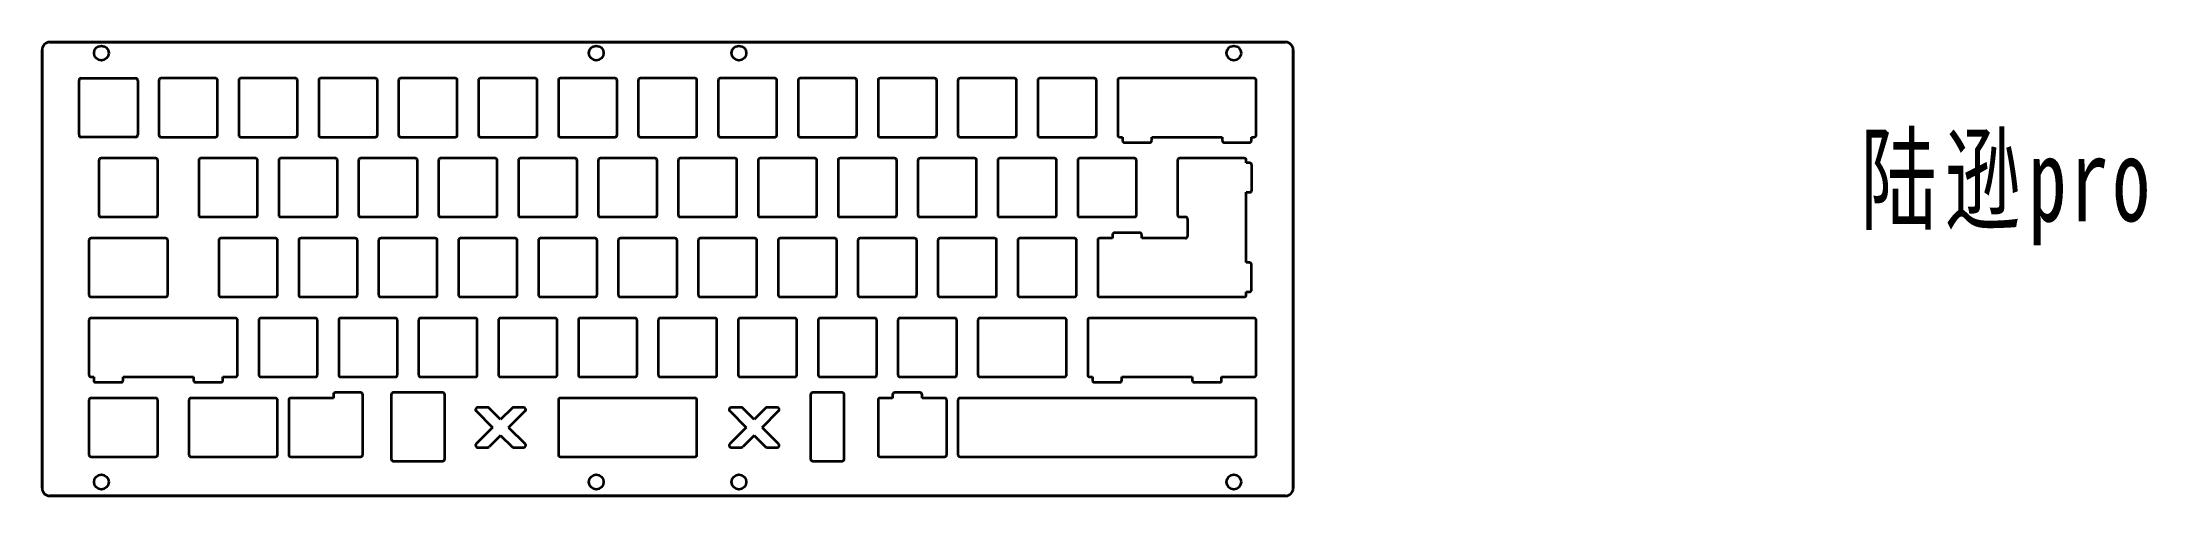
# Model space of a CAD drawing. Header units: millimetres. Extents: x 0 to 502, y 0 to 108.
import ezdxf

# ---------------------------------------------------------------- set-up
doc = ezdxf.new("R2010")
doc.units = ezdxf.units.MM
doc.layers.get('0').update_dxf_attribs({"lineweight": 35})
doc.styles.add('标准', font='', dxfattribs={"width": 0.667})
doc.styles.get('标准').set_extended_font_data('仿宋_gb2312')

msp = doc.modelspace()

# ---------------------------------------------------------------- texts
at = {"insert": (433.56, 85.45), "char_height": 20, "width": 106.6139, "attachment_point": 1, "line_spacing_factor": 1.15057, "style": '标准'}
msp.add_mtext('\\T1.1;{\\fsimhei|b0|i0|c134|p49;陆逊pro\\P}', dxfattribs=at)

# ---------------------------------------------------------------- blocks, each defined once
blk = doc.blocks.new('*X2')
for p, q in [((-102.73, 54.82), (-115.72, 54.82)), ((-102.73, 54.82), (-115.72, 54.82)), ((-115.72, 54.82), (-115.72, 54.82)), ((-102.73, 54.82), (-102.73, 54.82))]:
    blk.add_line(p, q)
blk = doc.blocks.new('*X3')
for p, q in [((-102.23, 68.32), (-102.23, 55.32)), ((-102.23, 68.32), (-102.23, 55.32)), ((-102.23, 68.32), (-102.23, 68.32)), ((-102.23, 55.32), (-102.23, 55.32))]:
    blk.add_line(p, q)
blk = doc.blocks.new('*X4')
for p, q in [((-115.72, 68.82), (-102.73, 68.82)), ((-115.72, 68.82), (-115.72, 68.82)), ((-115.72, 68.82), (-102.73, 68.82)), ((-102.73, 68.82), (-102.73, 68.82))]:
    blk.add_line(p, q)
blk = doc.blocks.new('*X5')
for p, q in [((-116.22, 55.32), (-116.22, 68.32)), ((-116.22, 55.32), (-116.22, 68.32)), ((-116.22, 68.32), (-116.22, 68.32)), ((-116.22, 55.32), (-116.22, 55.32))]:
    blk.add_line(p, q)
blk = doc.blocks.new('*X6')
for p, q in [((-125.02, 75.64), (-125.02, -28.89)), ((171.47, 77.44), (-123.22, 77.44)), ((173.27, -28.89), (173.27, 75.64)), ((-116.22, 55.32), (-116.22, 68.32)), ((-115.72, 68.82), (-102.73, 68.82)), ((-102.23, 68.32), (-102.23, 55.32)), ((-97.17, 68.32), (-97.17, 55.32)), ((-83.68, 68.82), (-96.67, 68.82)), ((-83.18, 55.32), (-83.18, 68.32)), ((-78.12, 68.32), (-78.12, 55.32)), ((-64.63, 68.82), (-77.62, 68.82)), ((-64.13, 55.32), (-64.13, 68.32)), ((-59.07, 68.32), (-59.07, 55.32)), ((-45.58, 68.82), (-58.57, 68.82)), ((-45.08, 55.32), (-45.08, 68.32)), ((-40.02, 68.32), (-40.02, 55.32)), ((-26.53, 68.82), (-39.52, 68.82)), ((-26.03, 55.32), (-26.03, 68.32)), ((-20.98, 68.32), (-20.98, 55.32)), ((-7.48, 68.82), (-20.48, 68.82)), ((-6.98, 55.32), (-6.98, 68.32)), ((-1.93, 68.32), (-1.93, 55.32)), ((11.57, 68.82), (-1.43, 68.82)), ((12.07, 55.32), (12.07, 68.32)), ((17.13, 68.32), (17.13, 55.32)), ((30.62, 68.82), (17.63, 68.82)), ((31.12, 55.32), (31.12, 68.32)), ((36.18, 68.32), (36.18, 55.32)), ((49.67, 68.82), (36.68, 68.82)), ((50.17, 55.32), (50.17, 68.32)), ((55.23, 68.32), (55.23, 55.32)), ((68.72, 68.82), (55.73, 68.82)), ((69.22, 55.32), (69.22, 68.32)), ((74.28, 68.32), (74.28, 55.32)), ((87.77, 68.82), (74.78, 68.82)), ((88.27, 55.32), (88.27, 68.32)), ((93.33, 68.32), (93.33, 55.32)), ((106.82, 68.82), (93.83, 68.82)), ((107.32, 55.32), (107.32, 68.32)), ((112.38, 68.32), (112.38, 55.32)), ((125.87, 68.82), (112.88, 68.82)), ((126.37, 55.32), (126.37, 68.32)), ((131.43, 68.32), (131.43, 55.32)), ((163.97, 68.82), (131.93, 68.82)), ((164.47, 55.32), (164.47, 68.32)), ((-102.73, 54.82), (-115.72, 54.82)), ((-96.67, 54.82), (-83.68, 54.82)), ((-77.62, 54.82), (-64.63, 54.82)), ((-58.57, 54.82), (-45.58, 54.82)), ((-39.52, 54.82), (-26.53, 54.82)), ((-20.48, 54.82), (-7.48, 54.82)), ((-1.43, 54.82), (11.57, 54.82)), ((17.63, 54.82), (30.62, 54.82)), ((36.68, 54.82), (49.67, 54.82)), ((55.73, 54.82), (68.72, 54.82)), ((74.78, 54.82), (87.77, 54.82)), ((93.83, 54.82), (106.82, 54.82)), ((112.88, 54.82), (125.87, 54.82)), ((131.93, 54.82), (132.55, 54.82)), ((132.55, 54.82), (132.55, 54.02)), ((133.05, 53.52), (139.05, 53.52)), ((139.55, 54.02), (139.55, 54.82)), ((139.55, 54.82), (156.35, 54.82)), ((156.35, 54.82), (156.35, 54.02)), ((156.85, 53.52), (162.85, 53.52)), ((163.35, 54.02), (163.35, 54.82)), ((163.35, 54.82), (163.97, 54.82)), ((-111.46, 49.27), (-111.46, 36.27)), ((-97.96, 49.77), (-110.96, 49.77)), ((-97.46, 36.27), (-97.46, 49.27)), ((-87.65, 49.27), (-87.65, 36.27)), ((-74.15, 49.77), (-87.15, 49.77)), ((-73.65, 36.27), (-73.65, 49.27)), ((-68.6, 49.27), (-68.6, 36.27)), ((-55.1, 49.77), (-68.1, 49.77)), ((-54.6, 36.27), (-54.6, 49.27)), ((-49.55, 49.27), (-49.55, 36.27)), ((-36.05, 49.77), (-49.05, 49.77)), ((-35.55, 36.27), (-35.55, 49.27)), ((-30.5, 49.27), (-30.5, 36.27)), ((-17, 49.77), (-30, 49.77)), ((-16.5, 36.27), (-16.5, 49.27)), ((-11.45, 49.27), (-11.45, 36.27)), ((2.05, 49.77), (-10.95, 49.77)), ((2.55, 36.27), (2.55, 49.27)), ((7.6, 49.27), (7.6, 36.27)), ((21.1, 49.77), (8.1, 49.77)), ((21.6, 36.27), (21.6, 49.27)), ((26.65, 49.27), (26.65, 36.27)), ((40.15, 49.77), (27.15, 49.77)), ((40.65, 36.27), (40.65, 49.27)), ((45.7, 49.27), (45.7, 36.27)), ((59.2, 49.77), (46.2, 49.77)), ((59.7, 36.27), (59.7, 49.27)), ((64.75, 49.27), (64.75, 36.27)), ((78.25, 49.77), (65.25, 49.77)), ((78.75, 36.27), (78.75, 49.27)), ((83.8, 49.27), (83.8, 36.27)), ((97.3, 49.77), (84.3, 49.77)), ((97.8, 36.27), (97.8, 49.27)), ((102.85, 49.27), (102.85, 36.27)), ((116.35, 49.77), (103.35, 49.77)), ((116.85, 36.27), (116.85, 49.27)), ((121.9, 49.27), (121.9, 36.27)), ((135.4, 49.77), (122.4, 49.77)), ((135.9, 36.27), (135.9, 49.27)), ((145.71, 49.27), (145.71, 36.27)), ((161.59, 49.77), (146.21, 49.77)), ((162.09, 48.65), (162.09, 49.27)), ((162.89, 48.65), (162.09, 48.65)), ((163.39, 42.15), (163.39, 48.15)), ((162.09, 24.91), (162.09, 41.65)), ((162.09, 41.65), (162.89, 41.65)), ((-110.96, 35.77), (-97.96, 35.77)), ((-87.15, 35.77), (-74.15, 35.77)), ((-68.1, 35.77), (-55.1, 35.77)), ((-49.05, 35.77), (-36.05, 35.77)), ((-30, 35.77), (-17, 35.77)), ((-10.95, 35.77), (2.05, 35.77)), ((8.1, 35.77), (21.1, 35.77)), ((27.15, 35.77), (40.15, 35.77)), ((46.2, 35.77), (59.2, 35.77)), ((65.25, 35.77), (78.25, 35.77)), ((84.3, 35.77), (97.3, 35.77)), ((103.35, 35.77), (116.35, 35.77)), ((122.4, 35.77), (135.4, 35.77)), ((146.21, 35.77), (147.59, 35.77)), ((148.09, 35.27), (148.09, 31.22)), ((-113.84, 30.22), (-113.84, 17.22)), ((-95.58, 30.72), (-113.34, 30.72)), ((-95.08, 17.22), (-95.08, 30.22)), ((-82.89, 30.22), (-82.89, 17.22)), ((-69.39, 30.72), (-82.39, 30.72)), ((-68.89, 17.22), (-68.89, 30.22)), ((-63.84, 30.22), (-63.84, 17.22)), ((-50.34, 30.72), (-63.34, 30.72)), ((-49.84, 17.22), (-49.84, 30.22)), ((-44.79, 30.22), (-44.79, 17.22)), ((-31.29, 30.72), (-44.29, 30.72)), ((-30.79, 17.22), (-30.79, 30.22)), ((-25.74, 30.22), (-25.74, 17.22)), ((-12.24, 30.72), (-25.24, 30.72)), ((-11.74, 17.22), (-11.74, 30.22)), ((-6.69, 30.22), (-6.69, 17.22)), ((6.81, 30.72), (-6.19, 30.72)), ((7.31, 17.22), (7.31, 30.22)), ((12.36, 30.22), (12.36, 17.22)), ((25.86, 30.72), (12.86, 30.72)), ((26.36, 17.22), (26.36, 30.22)), ((31.41, 30.22), (31.41, 17.22)), ((44.91, 30.72), (31.91, 30.72)), ((45.41, 17.22), (45.41, 30.22)), ((50.46, 30.22), (50.46, 17.22)), ((63.96, 30.72), (50.96, 30.72)), ((64.46, 17.22), (64.46, 30.22)), ((69.51, 30.22), (69.51, 17.22)), ((83.01, 30.72), (70.01, 30.72)), ((83.51, 17.22), (83.51, 30.22)), ((88.56, 30.22), (88.56, 17.22)), ((102.06, 30.72), (89.06, 30.72)), ((102.56, 17.22), (102.56, 30.22)), ((107.61, 30.22), (107.61, 17.22)), ((121.11, 30.72), (108.11, 30.72)), ((121.61, 17.22), (121.61, 30.22)), ((126.66, 30.22), (126.66, 17.22)), ((130.17, 30.72), (127.16, 30.72)), ((130.17, 31.52), (130.17, 30.72)), ((136.67, 32.02), (130.67, 32.02)), ((137.17, 30.72), (137.17, 31.52)), ((147.59, 30.72), (137.17, 30.72)), ((162.85, 24.91), (162.09, 24.91)), ((163.35, 18.41), (163.35, 24.41)), ((-113.34, 16.72), (-95.58, 16.72)), ((-82.39, 16.72), (-69.39, 16.72)), ((-63.34, 16.72), (-50.34, 16.72)), ((-44.29, 16.72), (-31.29, 16.72)), ((-25.24, 16.72), (-12.24, 16.72)), ((-6.19, 16.72), (6.81, 16.72)), ((12.86, 16.72), (25.86, 16.72)), ((31.91, 16.72), (44.91, 16.72)), ((50.96, 16.72), (63.96, 16.72)), ((70.01, 16.72), (83.01, 16.72)), ((89.06, 16.72), (102.06, 16.72)), ((108.11, 16.72), (121.11, 16.72)), ((127.16, 16.72), (161.59, 16.72)), ((162.09, 17.22), (162.09, 17.91)), ((162.09, 17.91), (162.85, 17.91)), ((-113.84, 11.17), (-113.84, -1.83)), ((-78.91, 11.67), (-113.34, 11.67)), ((-78.41, -1.83), (-78.41, 11.17)), ((-73.36, 11.17), (-73.36, -1.83)), ((-59.86, 11.67), (-72.86, 11.67)), ((-59.36, -1.83), (-59.36, 11.17)), ((-54.31, 11.17), (-54.31, -1.83)), ((-40.81, 11.67), (-53.81, 11.67)), ((-40.31, -1.83), (-40.31, 11.17)), ((-35.26, 11.17), (-35.26, -1.83)), ((-21.76, 11.67), (-34.76, 11.67)), ((-21.26, -1.83), (-21.26, 11.17)), ((-16.21, 11.17), (-16.21, -1.83)), ((-2.71, 11.67), (-15.71, 11.67)), ((-2.21, -1.83), (-2.21, 11.17)), ((2.84, 11.17), (2.84, -1.83)), ((16.34, 11.67), (3.34, 11.67)), ((16.84, -1.83), (16.84, 11.17)), ((21.89, 11.17), (21.89, -1.83)), ((35.39, 11.67), (22.39, 11.67)), ((35.89, -1.83), (35.89, 11.17)), ((40.94, 11.17), (40.94, -1.83)), ((54.44, 11.67), (41.44, 11.67)), ((54.94, -1.83), (54.94, 11.17)), ((59.99, 11.17), (59.99, -1.83)), ((73.49, 11.67), (60.49, 11.67)), ((73.99, -1.83), (73.99, 11.17)), ((79.04, 11.17), (79.04, -1.83)), ((92.54, 11.67), (79.54, 11.67)), ((93.04, -1.83), (93.04, 11.17)), ((98.09, 11.17), (98.09, -1.83)), ((118.73, 11.67), (98.59, 11.67)), ((119.23, -1.83), (119.23, 11.17)), ((124.28, 11.17), (124.28, -1.83)), ((163.97, 11.67), (124.78, 11.67)), ((164.47, -1.83), (164.47, 11.17)), ((-113.34, -2.33), (-112.72, -2.33)), ((-112.72, -2.33), (-112.72, -3.13)), ((-112.22, -3.63), (-106.22, -3.63)), ((-105.72, -3.13), (-105.72, -2.33)), ((-105.72, -2.33), (-88.92, -2.33)), ((-88.92, -2.33), (-88.92, -3.13)), ((-88.42, -3.63), (-82.42, -3.63)), ((-81.92, -2.33), (-78.91, -2.33)), ((-81.92, -3.13), (-81.92, -2.33)), ((-72.86, -2.33), (-59.86, -2.33)), ((-53.81, -2.33), (-40.81, -2.33)), ((-34.76, -2.33), (-21.76, -2.33)), ((-15.71, -2.33), (-2.71, -2.33)), ((3.34, -2.33), (16.34, -2.33)), ((22.39, -2.33), (35.39, -2.33)), ((41.44, -2.33), (54.44, -2.33)), ((60.49, -2.33), (73.49, -2.33)), ((79.54, -2.33), (92.54, -2.33)), ((98.59, -2.33), (118.73, -2.33)), ((124.78, -2.33), (125.41, -2.33)), ((125.41, -2.33), (125.41, -3.13)), ((125.91, -3.63), (131.91, -3.63)), ((132.41, -3.13), (132.41, -2.33)), ((132.41, -2.33), (149.21, -2.33)), ((149.21, -2.33), (149.21, -3.13)), ((149.71, -3.63), (155.71, -3.63)), ((156.21, -3.13), (156.21, -2.33)), ((156.21, -2.33), (163.97, -2.33)), ((-113.84, -7.88), (-113.84, -20.88)), ((-97.96, -7.38), (-113.34, -7.38)), ((-97.46, -20.88), (-97.46, -7.88)), ((-90.03, -7.88), (-90.03, -20.88)), ((-69.39, -7.38), (-89.53, -7.38)), ((-68.89, -20.88), (-68.89, -7.88)), ((-66.22, -7.88), (-66.22, -20.88)), ((-55.58, -7.38), (-65.72, -7.38)), ((-55.58, -6.58), (-55.58, -7.38)), ((-49.08, -6.08), (-55.08, -6.08)), ((-48.58, -20.88), (-48.58, -6.58)), ((-41.78, -6.58), (-41.78, -21.88)), ((-29.52, -6.08), (-41.28, -6.08)), ((-29.02, -21.88), (-29.02, -6.58)), ((-1.93, -7.88), (-1.93, -20.88)), ((30.62, -7.38), (-1.43, -7.38)), ((31.12, -20.88), (31.12, -7.88)), ((58.22, -6.58), (58.22, -21.88)), ((65.72, -6.08), (58.72, -6.08)), ((66.22, -21.88), (66.22, -6.58)), ((74.28, -7.88), (74.28, -20.88)), ((77.77, -7.38), (74.78, -7.38)), ((77.77, -6.58), (77.77, -7.38)), ((84.27, -6.08), (78.27, -6.08)), ((84.77, -7.38), (84.77, -6.58)), ((90.16, -7.38), (84.77, -7.38)), ((90.66, -20.88), (90.66, -7.88)), ((93.33, -7.88), (93.33, -20.88)), ((163.97, -7.38), (93.83, -7.38)), ((164.47, -20.88), (164.47, -7.88)), ((-113.34, -21.38), (-97.96, -21.38)), ((-89.53, -21.38), (-69.39, -21.38)), ((-65.72, -21.38), (-49.08, -21.38)), ((-41.28, -22.38), (-29.52, -22.38)), ((-1.43, -21.38), (30.62, -21.38)), ((58.72, -22.38), (65.72, -22.38)), ((74.78, -21.38), (90.16, -21.38)), ((93.83, -21.38), (163.97, -21.38)), ((-123.22, -30.69), (171.47, -30.69))]:
    blk.add_line(p, q)
for centre in [(-110.88, 74.82), (7.12, 74.82), (41.12, 74.82), (159.12, 74.82), (-110.88, -27.38), (7.12, -27.38), (41.12, -27.38), (159.12, -27.38)]:
    blk.add_circle(centre, 1.75)
for centre, radius, start, end in [((-123.22, 75.64), 1.8, 90, 180), ((171.47, 75.64), 1.8, 0, 90), ((-115.72, 68.32), 0.5, 90, 180), ((-102.73, 68.32), 0.5, 0, 90), ((-96.67, 68.32), 0.5, 90, 180), ((-83.68, 68.32), 0.5, 0, 90), ((-77.62, 68.32), 0.5, 90, 180), ((-64.63, 68.32), 0.5, 0, 90), ((-58.57, 68.32), 0.5, 90, 180), ((-45.58, 68.32), 0.5, 0, 90), ((-39.52, 68.32), 0.5, 90, 180), ((-26.53, 68.32), 0.5, 0, 90), ((-20.48, 68.32), 0.5, 90, 180), ((-7.48, 68.32), 0.5, 0, 90), ((-1.43, 68.32), 0.5, 90, 180), ((11.57, 68.32), 0.5, 0, 90), ((17.63, 68.32), 0.5, 90, 180), ((30.62, 68.32), 0.5, 0, 90), ((36.68, 68.32), 0.5, 90, 180), ((49.67, 68.32), 0.5, 0, 90), ((55.73, 68.32), 0.5, 90, 180), ((68.72, 68.32), 0.5, 0, 90), ((74.78, 68.32), 0.5, 90, 180), ((87.77, 68.32), 0.5, 0, 90), ((93.83, 68.32), 0.5, 90, 180), ((106.82, 68.32), 0.5, 0, 90), ((112.88, 68.32), 0.5, 90, 180), ((125.87, 68.32), 0.5, 0, 90), ((131.93, 68.32), 0.5, 90, 180), ((163.97, 68.32), 0.5, 0, 90), ((-115.72, 55.32), 0.5, 180, 270), ((-102.73, 55.32), 0.5, 270, 360), ((-96.67, 55.32), 0.5, 180, 270), ((-83.68, 55.32), 0.5, 270, 360), ((-77.62, 55.32), 0.5, 180, 270), ((-64.63, 55.32), 0.5, 270, 0), ((-58.57, 55.32), 0.5, 180, 270), ((-45.58, 55.32), 0.5, 270, 360), ((-39.52, 55.32), 0.5, 180, 270), ((-26.53, 55.32), 0.5, 270, 360), ((-20.48, 55.32), 0.5, 180, 270), ((-7.48, 55.32), 0.5, 270, 360), ((-1.43, 55.32), 0.5, 180, 270), ((11.57, 55.32), 0.5, 270, 0), ((17.63, 55.32), 0.5, 180, 270), ((30.62, 55.32), 0.5, 270, 0), ((36.68, 55.32), 0.5, 180, 270), ((49.67, 55.32), 0.5, 270, 360), ((55.73, 55.32), 0.5, 180, 270), ((68.72, 55.32), 0.5, 270, 0), ((74.78, 55.32), 0.5, 180, 270), ((87.77, 55.32), 0.5, 270, 0), ((93.83, 55.32), 0.5, 180, 270), ((106.82, 55.32), 0.5, 270, 360), ((112.88, 55.32), 0.5, 180, 270), ((125.87, 55.32), 0.5, 270, 0), ((131.93, 55.32), 0.5, 180, 270), ((163.97, 55.32), 0.5, 270, 0), ((133.05, 54.02), 0.5, 180, 270), ((139.05, 54.02), 0.5, 270, 360), ((156.85, 54.02), 0.5, 180, 270), ((162.85, 54.02), 0.5, 270, 0), ((-110.96, 49.27), 0.5, 90, 180), ((-97.96, 49.27), 0.5, 0, 90), ((-87.15, 49.27), 0.5, 90, 180), ((-74.15, 49.27), 0.5, 0, 90), ((-68.1, 49.27), 0.5, 90, 180), ((-55.1, 49.27), 0.5, 0, 90), ((-49.05, 49.27), 0.5, 90, 180), ((-36.05, 49.27), 0.5, 0, 90), ((-30, 49.27), 0.5, 90, 180), ((-17, 49.27), 0.5, 360, 90), ((-10.95, 49.27), 0.5, 90, 180), ((2.05, 49.27), 0.5, 360, 90), ((8.1, 49.27), 0.5, 90, 180), ((21.1, 49.27), 0.5, 360, 90), ((27.15, 49.27), 0.5, 90, 180), ((40.15, 49.27), 0.5, 0, 90), ((46.2, 49.27), 0.5, 90, 180), ((59.2, 49.27), 0.5, 0, 90), ((65.25, 49.27), 0.5, 90, 180), ((78.25, 49.27), 0.5, 0, 90), ((84.3, 49.27), 0.5, 90, 180), ((97.3, 49.27), 0.5, 0, 90), ((103.35, 49.27), 0.5, 90, 180), ((116.35, 49.27), 0.5, 0, 90), ((122.4, 49.27), 0.5, 90, 180), ((135.4, 49.27), 0.5, 0, 90), ((146.21, 49.27), 0.5, 90, 180), ((161.59, 49.27), 0.5, 0, 90), ((162.89, 48.15), 0.5, 0, 90), ((162.89, 42.15), 0.5, 270, 0), ((-110.96, 36.27), 0.5, 180, 270), ((-97.96, 36.27), 0.5, 270, 360), ((-87.15, 36.27), 0.5, 180, 270), ((-74.15, 36.27), 0.5, 270, 0), ((-68.1, 36.27), 0.5, 180, 270), ((-55.1, 36.27), 0.5, 270, 0), ((-49.05, 36.27), 0.5, 180, 270), ((-36.05, 36.27), 0.5, 270, 0), ((-30, 36.27), 0.5, 180, 270), ((-17, 36.27), 0.5, 270, 0), ((-10.95, 36.27), 0.5, 180, 270), ((2.05, 36.27), 0.5, 270, 0), ((8.1, 36.27), 0.5, 180, 270), ((21.1, 36.27), 0.5, 270, 0), ((27.15, 36.27), 0.5, 180, 270), ((40.15, 36.27), 0.5, 270, 0), ((46.2, 36.27), 0.5, 180, 270), ((59.2, 36.27), 0.5, 270, 0), ((65.25, 36.27), 0.5, 180, 270), ((78.25, 36.27), 0.5, 270, 0), ((84.3, 36.27), 0.5, 180, 270), ((97.3, 36.27), 0.5, 270, 0), ((103.35, 36.27), 0.5, 180, 270), ((116.35, 36.27), 0.5, 270, 0), ((122.4, 36.27), 0.5, 180, 270), ((135.4, 36.27), 0.5, 270, 360), ((146.21, 36.27), 0.5, 180, 270), ((147.59, 35.27), 0.5, 360, 90), ((-113.34, 30.22), 0.5, 90, 180), ((-95.58, 30.22), 0.5, 0, 90), ((-82.39, 30.22), 0.5, 90, 180), ((-69.39, 30.22), 0.5, 360, 90), ((-63.34, 30.22), 0.5, 90, 180), ((-50.34, 30.22), 0.5, 0, 90), ((-44.29, 30.22), 0.5, 90, 180), ((-31.29, 30.22), 0.5, 0, 90), ((-25.24, 30.22), 0.5, 90, 180), ((-12.24, 30.22), 0.5, 0, 90), ((-6.19, 30.22), 0.5, 90, 180), ((6.81, 30.22), 0.5, 0, 90), ((12.86, 30.22), 0.5, 90, 180), ((25.86, 30.22), 0.5, 0, 90), ((31.91, 30.22), 0.5, 90, 180), ((44.91, 30.22), 0.5, 0, 90), ((50.96, 30.22), 0.5, 90, 180), ((63.96, 30.22), 0.5, 0, 90), ((70.01, 30.22), 0.5, 90, 180), ((83.01, 30.22), 0.5, 0, 90), ((89.06, 30.22), 0.5, 90, 180), ((102.06, 30.22), 0.5, 0, 90), ((108.11, 30.22), 0.5, 90, 180), ((121.11, 30.22), 0.5, 0, 90), ((127.16, 30.22), 0.5, 90, 180), ((130.67, 31.52), 0.5, 90, 180), ((136.67, 31.52), 0.5, 0, 90), ((147.59, 31.22), 0.5, 270, 0), ((162.85, 24.41), 0.5, 360, 90), ((-113.34, 17.22), 0.5, 180, 270), ((-95.58, 17.22), 0.5, 270, 360), ((-82.39, 17.22), 0.5, 180, 270), ((-69.39, 17.22), 0.5, 270, 0), ((-63.34, 17.22), 0.5, 180, 270), ((-50.34, 17.22), 0.5, 270, 360), ((-44.29, 17.22), 0.5, 180, 270), ((-31.29, 17.22), 0.5, 270, 0), ((-25.24, 17.22), 0.5, 180, 270), ((-12.24, 17.22), 0.5, 270, 0), ((-6.19, 17.22), 0.5, 180, 270), ((6.81, 17.22), 0.5, 270, 0), ((12.86, 17.22), 0.5, 180, 270), ((25.86, 17.22), 0.5, 270, 0), ((31.91, 17.22), 0.5, 180, 270), ((44.91, 17.22), 0.5, 270, 0), ((50.96, 17.22), 0.5, 180, 270), ((63.96, 17.22), 0.5, 270, 0), ((70.01, 17.22), 0.5, 180, 270), ((83.01, 17.22), 0.5, 270, 0), ((89.06, 17.22), 0.5, 180, 270), ((102.06, 17.22), 0.5, 270, 360), ((108.11, 17.22), 0.5, 180, 270), ((121.11, 17.22), 0.5, 270, 0), ((127.16, 17.22), 0.5, 180, 270), ((161.59, 17.22), 0.5, 270, 360), ((162.85, 18.41), 0.5, 270, 0), ((-113.34, 11.17), 0.5, 90, 180), ((-78.91, 11.17), 0.5, 0, 90), ((-72.86, 11.17), 0.5, 90, 180), ((-59.86, 11.17), 0.5, 0, 90), ((-53.81, 11.17), 0.5, 90, 180), ((-40.81, 11.17), 0.5, 0, 90), ((-34.76, 11.17), 0.5, 90, 180), ((-21.76, 11.17), 0.5, 0, 90), ((-15.71, 11.17), 0.5, 90, 180), ((-2.71, 11.17), 0.5, 0, 90), ((3.34, 11.17), 0.5, 90, 180), ((16.34, 11.17), 0.5, 0, 90), ((22.39, 11.17), 0.5, 90, 180), ((35.39, 11.17), 0.5, 0, 90), ((41.44, 11.17), 0.5, 90, 180), ((54.44, 11.17), 0.5, 0, 90), ((60.49, 11.17), 0.5, 90, 180), ((73.49, 11.17), 0.5, 360, 90), ((79.54, 11.17), 0.5, 90, 180), ((92.54, 11.17), 0.5, 0, 90), ((98.59, 11.17), 0.5, 90, 180), ((118.73, 11.17), 0.5, 0, 90), ((124.78, 11.17), 0.5, 90, 180), ((163.97, 11.17), 0.5, 0, 90), ((-113.34, -1.83), 0.5, 180, 270), ((-112.22, -3.13), 0.5, 180, 270), ((-106.22, -3.13), 0.5, 270, 360), ((-88.42, -3.13), 0.5, 180, 270), ((-82.42, -3.13), 0.5, 270, 360), ((-78.91, -1.83), 0.5, 270, 360), ((-72.86, -1.83), 0.5, 180, 270), ((-59.86, -1.83), 0.5, 270, 360), ((-53.81, -1.83), 0.5, 180, 270), ((-40.81, -1.83), 0.5, 270, 0), ((-34.76, -1.83), 0.5, 180, 270), ((-21.76, -1.83), 0.5, 270, 0), ((-15.71, -1.83), 0.5, 180, 270), ((-2.71, -1.83), 0.5, 270, 0), ((3.34, -1.83), 0.5, 180, 270), ((16.34, -1.83), 0.5, 270, 0), ((22.39, -1.83), 0.5, 180, 270), ((35.39, -1.83), 0.5, 270, 0), ((41.44, -1.83), 0.5, 180, 270), ((54.44, -1.83), 0.5, 270, 360), ((60.49, -1.83), 0.5, 180, 270), ((73.49, -1.83), 0.5, 270, 0), ((79.54, -1.83), 0.5, 180, 270), ((92.54, -1.83), 0.5, 270, 360), ((98.59, -1.83), 0.5, 180, 270), ((118.73, -1.83), 0.5, 270, 0), ((124.78, -1.83), 0.5, 180, 270), ((125.91, -3.13), 0.5, 180, 270), ((131.91, -3.13), 0.5, 270, 360), ((149.71, -3.13), 0.5, 180, 270), ((155.71, -3.13), 0.5, 270, 360), ((163.97, -1.83), 0.5, 270, 0), ((-113.34, -7.88), 0.5, 90, 180), ((-97.96, -7.88), 0.5, 0, 90), ((-89.53, -7.88), 0.5, 90, 180), ((-69.39, -7.88), 0.5, 0, 90), ((-65.72, -7.88), 0.5, 90, 180), ((-55.08, -6.58), 0.5, 90, 180), ((-49.08, -6.58), 0.5, 360, 90), ((-41.28, -6.58), 0.5, 90, 180), ((-29.52, -6.58), 0.5, 0, 90), ((-1.43, -7.88), 0.5, 90, 180), ((30.62, -7.88), 0.5, 360, 90), ((58.72, -6.58), 0.5, 90, 180), ((65.72, -6.58), 0.5, 0, 90), ((74.78, -7.88), 0.5, 90, 180), ((78.27, -6.58), 0.5, 90, 180), ((84.27, -6.58), 0.5, 0, 90), ((90.16, -7.88), 0.5, 0, 90), ((93.83, -7.88), 0.5, 90, 180), ((163.97, -7.88), 0.5, 0, 90), ((-113.34, -20.88), 0.5, 180, 270), ((-97.96, -20.88), 0.5, 270, 0), ((-89.53, -20.88), 0.5, 180, 270), ((-69.39, -20.88), 0.5, 270, 0), ((-65.72, -20.88), 0.5, 180, 270), ((-49.08, -20.88), 0.5, 270, 0), ((-41.28, -21.88), 0.5, 180, 270), ((-29.52, -21.88), 0.5, 270, 360), ((-1.43, -20.88), 0.5, 180, 270), ((30.62, -20.88), 0.5, 270, 0), ((58.72, -21.88), 0.5, 180, 270), ((65.72, -21.88), 0.5, 270, 0), ((74.78, -20.88), 0.5, 180, 270), ((90.16, -20.88), 0.5, 270, 0), ((93.83, -20.88), 0.5, 180, 270), ((163.97, -20.88), 0.5, 270, 0), ((-123.22, -28.89), 1.8, 180, 270), ((171.47, -28.89), 1.8, 270, 0)]:
    blk.add_arc(centre, radius, start, end)
blk = doc.blocks.new('*X7')
for p, q in [((-125.02, -28.89), (-125.02, 75.64)), ((-123.22, 77.44), (171.47, 77.44)), ((173.27, 75.64), (173.27, -28.89)), ((-116.22, 55.32), (-116.22, 68.32)), ((-115.72, 68.82), (-102.73, 68.82)), ((-102.23, 68.32), (-102.23, 55.32)), ((-97.17, 68.32), (-97.17, 55.32)), ((-83.68, 68.82), (-96.67, 68.82)), ((-83.18, 55.32), (-83.18, 68.32)), ((-78.12, 68.32), (-78.12, 55.32)), ((-64.63, 68.82), (-77.62, 68.82)), ((-64.13, 55.32), (-64.13, 68.32)), ((-59.07, 68.32), (-59.07, 55.32)), ((-45.58, 68.82), (-58.57, 68.82)), ((-45.08, 55.32), (-45.08, 68.32)), ((-40.02, 68.32), (-40.02, 55.32)), ((-26.53, 68.82), (-39.52, 68.82)), ((-26.03, 55.32), (-26.03, 68.32)), ((-20.98, 68.32), (-20.98, 55.32)), ((-7.48, 68.82), (-20.48, 68.82)), ((-6.98, 55.32), (-6.98, 68.32)), ((-1.93, 68.32), (-1.93, 55.32)), ((11.57, 68.82), (-1.43, 68.82)), ((12.07, 55.32), (12.07, 68.32)), ((17.13, 68.32), (17.13, 55.32)), ((30.62, 68.82), (17.63, 68.82)), ((31.12, 55.32), (31.12, 68.32)), ((36.18, 68.32), (36.18, 55.32)), ((49.67, 68.82), (36.68, 68.82)), ((50.17, 55.32), (50.17, 68.32)), ((55.23, 68.32), (55.23, 55.32)), ((68.72, 68.82), (55.73, 68.82)), ((69.22, 55.32), (69.22, 68.32)), ((74.28, 68.32), (74.28, 55.32)), ((87.77, 68.82), (74.78, 68.82)), ((88.27, 55.32), (88.27, 68.32)), ((93.33, 68.32), (93.33, 55.32)), ((106.82, 68.82), (93.83, 68.82)), ((107.32, 55.32), (107.32, 68.32)), ((112.38, 68.32), (112.38, 55.32)), ((125.87, 68.82), (112.88, 68.82)), ((126.37, 55.32), (126.37, 68.32)), ((131.43, 68.32), (131.43, 55.32)), ((163.97, 68.82), (131.93, 68.82)), ((164.47, 55.32), (164.47, 68.32)), ((-102.73, 54.82), (-115.72, 54.82)), ((-96.67, 54.82), (-83.68, 54.82)), ((-77.62, 54.82), (-64.63, 54.82)), ((-58.57, 54.82), (-45.58, 54.82)), ((-39.52, 54.82), (-26.53, 54.82)), ((-20.48, 54.82), (-7.48, 54.82)), ((-1.43, 54.82), (11.57, 54.82)), ((17.63, 54.82), (30.62, 54.82)), ((36.68, 54.82), (49.67, 54.82)), ((55.73, 54.82), (68.72, 54.82)), ((74.78, 54.82), (87.77, 54.82)), ((93.83, 54.82), (106.82, 54.82)), ((112.88, 54.82), (125.87, 54.82)), ((131.93, 54.82), (132.55, 54.82)), ((132.55, 54.82), (132.55, 54.02)), ((133.05, 53.52), (139.05, 53.52)), ((139.55, 54.82), (156.35, 54.82)), ((139.55, 54.02), (139.55, 54.82)), ((156.35, 54.82), (156.35, 54.02)), ((156.85, 53.52), (162.85, 53.52)), ((163.35, 54.82), (163.97, 54.82)), ((163.35, 54.02), (163.35, 54.82)), ((-111.46, 49.27), (-111.46, 36.27)), ((-97.96, 49.77), (-110.96, 49.77)), ((-97.46, 36.27), (-97.46, 49.27)), ((-87.65, 49.27), (-87.65, 36.27)), ((-74.15, 49.77), (-87.15, 49.77)), ((-73.65, 36.27), (-73.65, 49.27)), ((-68.6, 49.27), (-68.6, 36.27)), ((-55.1, 49.77), (-68.1, 49.77)), ((-54.6, 36.27), (-54.6, 49.27)), ((-49.55, 49.27), (-49.55, 36.27)), ((-36.05, 49.77), (-49.05, 49.77)), ((-35.55, 36.27), (-35.55, 49.27)), ((-30.5, 49.27), (-30.5, 36.27)), ((-17, 49.77), (-30, 49.77)), ((-16.5, 36.27), (-16.5, 49.27)), ((-11.45, 49.27), (-11.45, 36.27)), ((2.05, 49.77), (-10.95, 49.77)), ((2.55, 36.27), (2.55, 49.27)), ((7.6, 49.27), (7.6, 36.27)), ((21.1, 49.77), (8.1, 49.77)), ((21.6, 36.27), (21.6, 49.27)), ((26.65, 49.27), (26.65, 36.27)), ((40.15, 49.77), (27.15, 49.77)), ((40.65, 36.27), (40.65, 49.27)), ((45.7, 49.27), (45.7, 36.27)), ((59.2, 49.77), (46.2, 49.77)), ((59.7, 36.27), (59.7, 49.27)), ((64.75, 49.27), (64.75, 36.27)), ((78.25, 49.77), (65.25, 49.77)), ((78.75, 36.27), (78.75, 49.27)), ((83.8, 49.27), (83.8, 36.27)), ((97.3, 49.77), (84.3, 49.77)), ((97.8, 36.27), (97.8, 49.27)), ((102.85, 49.27), (102.85, 36.27)), ((116.35, 49.77), (103.35, 49.77)), ((116.85, 36.27), (116.85, 49.27)), ((121.9, 49.27), (121.9, 36.27)), ((135.4, 49.77), (122.4, 49.77)), ((135.9, 36.27), (135.9, 49.27)), ((145.71, 49.27), (145.71, 36.27)), ((161.59, 49.77), (146.21, 49.77)), ((162.09, 48.65), (162.09, 49.27)), ((162.89, 48.65), (162.09, 48.65)), ((163.39, 42.15), (163.39, 48.15)), ((162.09, 41.65), (162.89, 41.65)), ((162.09, 24.91), (162.09, 41.65)), ((-110.96, 35.77), (-97.96, 35.77)), ((-87.15, 35.77), (-74.15, 35.77)), ((-68.1, 35.77), (-55.1, 35.77)), ((-49.05, 35.77), (-36.05, 35.77)), ((-30, 35.77), (-17, 35.77)), ((-10.95, 35.77), (2.05, 35.77)), ((8.1, 35.77), (21.1, 35.77)), ((27.15, 35.77), (40.15, 35.77)), ((46.2, 35.77), (59.2, 35.77)), ((65.25, 35.77), (78.25, 35.77)), ((84.3, 35.77), (97.3, 35.77)), ((103.35, 35.77), (116.35, 35.77)), ((122.4, 35.77), (135.4, 35.77)), ((146.21, 35.77), (147.59, 35.77)), ((148.09, 35.27), (148.09, 31.22)), ((-113.84, 30.22), (-113.84, 17.22)), ((-95.58, 30.72), (-113.34, 30.72)), ((-95.08, 17.22), (-95.08, 30.22)), ((-82.89, 30.22), (-82.89, 17.22)), ((-69.39, 30.72), (-82.39, 30.72)), ((-68.89, 17.22), (-68.89, 30.22)), ((-63.84, 30.22), (-63.84, 17.22)), ((-50.34, 30.72), (-63.34, 30.72)), ((-49.84, 17.22), (-49.84, 30.22)), ((-44.79, 30.22), (-44.79, 17.22)), ((-31.29, 30.72), (-44.29, 30.72)), ((-30.79, 17.22), (-30.79, 30.22)), ((-25.74, 30.22), (-25.74, 17.22)), ((-12.24, 30.72), (-25.24, 30.72)), ((-11.74, 17.22), (-11.74, 30.22)), ((-6.69, 30.22), (-6.69, 17.22)), ((6.81, 30.72), (-6.19, 30.72)), ((7.31, 17.22), (7.31, 30.22)), ((12.36, 30.22), (12.36, 17.22)), ((25.86, 30.72), (12.86, 30.72)), ((26.36, 17.22), (26.36, 30.22)), ((31.41, 30.22), (31.41, 17.22)), ((44.91, 30.72), (31.91, 30.72)), ((45.41, 17.22), (45.41, 30.22)), ((50.46, 30.22), (50.46, 17.22)), ((63.96, 30.72), (50.96, 30.72)), ((64.46, 17.22), (64.46, 30.22)), ((69.51, 30.22), (69.51, 17.22)), ((83.01, 30.72), (70.01, 30.72)), ((83.51, 17.22), (83.51, 30.22)), ((88.56, 30.22), (88.56, 17.22)), ((102.06, 30.72), (89.06, 30.72)), ((102.56, 17.22), (102.56, 30.22)), ((107.61, 30.22), (107.61, 17.22)), ((121.11, 30.72), (108.11, 30.72)), ((121.61, 17.22), (121.61, 30.22)), ((126.66, 30.22), (126.66, 17.22)), ((130.17, 30.72), (127.16, 30.72)), ((130.17, 31.52), (130.17, 30.72)), ((136.67, 32.02), (130.67, 32.02)), ((137.17, 30.72), (137.17, 31.52)), ((147.59, 30.72), (137.17, 30.72)), ((162.85, 24.91), (162.09, 24.91)), ((163.35, 18.41), (163.35, 24.41)), ((-113.34, 16.72), (-95.58, 16.72)), ((-82.39, 16.72), (-69.39, 16.72)), ((-63.34, 16.72), (-50.34, 16.72)), ((-44.29, 16.72), (-31.29, 16.72)), ((-25.24, 16.72), (-12.24, 16.72)), ((-6.19, 16.72), (6.81, 16.72)), ((12.86, 16.72), (25.86, 16.72)), ((31.91, 16.72), (44.91, 16.72)), ((50.96, 16.72), (63.96, 16.72)), ((70.01, 16.72), (83.01, 16.72)), ((89.06, 16.72), (102.06, 16.72)), ((108.11, 16.72), (121.11, 16.72)), ((127.16, 16.72), (161.59, 16.72)), ((162.09, 17.91), (162.85, 17.91)), ((162.09, 17.22), (162.09, 17.91)), ((-113.84, 11.17), (-113.84, -1.83)), ((-78.91, 11.67), (-113.34, 11.67)), ((-78.41, -1.83), (-78.41, 11.17)), ((-73.36, 11.17), (-73.36, -1.83)), ((-59.86, 11.67), (-72.86, 11.67)), ((-59.36, -1.83), (-59.36, 11.17)), ((-54.31, 11.17), (-54.31, -1.83)), ((-40.81, 11.67), (-53.81, 11.67)), ((-40.31, -1.83), (-40.31, 11.17)), ((-35.26, 11.17), (-35.26, -1.83)), ((-21.76, 11.67), (-34.76, 11.67)), ((-21.26, -1.83), (-21.26, 11.17)), ((-16.21, 11.17), (-16.21, -1.83)), ((-2.71, 11.67), (-15.71, 11.67)), ((-2.21, -1.83), (-2.21, 11.17)), ((2.84, 11.17), (2.84, -1.83)), ((16.34, 11.67), (3.34, 11.67)), ((16.84, -1.83), (16.84, 11.17)), ((21.89, 11.17), (21.89, -1.83)), ((35.39, 11.67), (22.39, 11.67)), ((35.89, -1.83), (35.89, 11.17)), ((40.94, 11.17), (40.94, -1.83)), ((54.44, 11.67), (41.44, 11.67)), ((54.94, -1.83), (54.94, 11.17)), ((59.99, 11.17), (59.99, -1.83)), ((73.49, 11.67), (60.49, 11.67)), ((73.99, -1.83), (73.99, 11.17)), ((79.04, 11.17), (79.04, -1.83)), ((92.54, 11.67), (79.54, 11.67)), ((93.04, -1.83), (93.04, 11.17)), ((98.09, 11.17), (98.09, -1.83)), ((118.73, 11.67), (98.59, 11.67)), ((119.23, -1.83), (119.23, 11.17)), ((124.28, 11.17), (124.28, -1.83)), ((163.97, 11.67), (124.78, 11.67)), ((164.47, -1.83), (164.47, 11.17)), ((-113.34, -2.33), (-112.72, -2.33)), ((-112.72, -2.33), (-112.72, -3.13)), ((-112.22, -3.63), (-106.22, -3.63)), ((-105.72, -2.33), (-88.92, -2.33)), ((-105.72, -3.13), (-105.72, -2.33)), ((-88.92, -2.33), (-88.92, -3.13)), ((-88.42, -3.63), (-82.42, -3.63)), ((-81.92, -2.33), (-78.91, -2.33)), ((-81.92, -3.13), (-81.92, -2.33)), ((-72.86, -2.33), (-59.86, -2.33)), ((-53.81, -2.33), (-40.81, -2.33)), ((-34.76, -2.33), (-21.76, -2.33)), ((-15.71, -2.33), (-2.71, -2.33)), ((3.34, -2.33), (16.34, -2.33)), ((22.39, -2.33), (35.39, -2.33)), ((41.44, -2.33), (54.44, -2.33)), ((60.49, -2.33), (73.49, -2.33)), ((79.54, -2.33), (92.54, -2.33)), ((98.59, -2.33), (118.73, -2.33)), ((124.78, -2.33), (125.41, -2.33)), ((125.41, -2.33), (125.41, -3.13)), ((125.91, -3.63), (131.91, -3.63)), ((132.41, -3.13), (132.41, -2.33)), ((132.41, -2.33), (149.21, -2.33)), ((149.21, -2.33), (149.21, -3.13)), ((149.71, -3.63), (155.71, -3.63)), ((156.21, -2.33), (163.97, -2.33)), ((156.21, -3.13), (156.21, -2.33)), ((-113.84, -7.88), (-113.84, -20.88)), ((-97.96, -7.38), (-113.34, -7.38)), ((-97.46, -20.88), (-97.46, -7.88)), ((-90.03, -7.88), (-90.03, -20.88)), ((-69.39, -7.38), (-89.53, -7.38)), ((-68.89, -20.88), (-68.89, -7.88)), ((-66.22, -7.88), (-66.22, -20.88)), ((-55.58, -7.38), (-65.72, -7.38)), ((-55.58, -6.58), (-55.58, -7.38)), ((-49.08, -6.08), (-55.08, -6.08)), ((-48.58, -20.88), (-48.58, -6.58)), ((-41.78, -6.58), (-41.78, -21.88)), ((-29.52, -6.08), (-41.28, -6.08)), ((-29.02, -21.88), (-29.02, -6.58)), ((-1.93, -7.88), (-1.93, -20.88)), ((30.62, -7.38), (-1.43, -7.38)), ((31.12, -20.88), (31.12, -7.88)), ((58.22, -6.58), (58.22, -21.88)), ((65.72, -6.08), (58.72, -6.08)), ((66.22, -21.88), (66.22, -6.58)), ((74.28, -7.88), (74.28, -20.88)), ((77.77, -7.38), (74.78, -7.38)), ((77.77, -6.58), (77.77, -7.38)), ((84.27, -6.08), (78.27, -6.08)), ((84.77, -7.38), (84.77, -6.58)), ((90.16, -7.38), (84.77, -7.38)), ((90.66, -20.88), (90.66, -7.88)), ((93.33, -7.88), (93.33, -20.88)), ((163.97, -7.38), (93.83, -7.38)), ((164.47, -20.88), (164.47, -7.88)), ((-113.34, -21.38), (-97.96, -21.38)), ((-89.53, -21.38), (-69.39, -21.38)), ((-65.72, -21.38), (-49.08, -21.38)), ((-41.28, -22.38), (-29.52, -22.38)), ((-1.43, -21.38), (30.62, -21.38)), ((58.72, -22.38), (65.72, -22.38)), ((74.78, -21.38), (90.16, -21.38)), ((93.83, -21.38), (163.97, -21.38)), ((171.47, -30.69), (-123.22, -30.69))]:
    blk.add_line(p, q)
for centre in [(-110.88, 74.82), (7.12, 74.82), (41.12, 74.82), (159.12, 74.82), (-110.88, -27.38), (7.12, -27.38), (41.12, -27.38), (159.12, -27.38)]:
    blk.add_circle(centre, 1.75)
for centre, radius, start, end in [((-123.22, 75.64), 1.8, 90, 180), ((171.47, 75.64), 1.8, 0, 90), ((-115.72, 68.32), 0.5, 90, 180), ((-102.73, 68.32), 0.5, 0, 90), ((-96.67, 68.32), 0.5, 90, 180), ((-83.68, 68.32), 0.5, 0, 90), ((-77.62, 68.32), 0.5, 90, 180), ((-64.63, 68.32), 0.5, 0, 90), ((-58.57, 68.32), 0.5, 90, 180), ((-45.58, 68.32), 0.5, 0, 90), ((-39.52, 68.32), 0.5, 90, 180), ((-26.53, 68.32), 0.5, 0, 90), ((-20.48, 68.32), 0.5, 90, 180), ((-7.48, 68.32), 0.5, 0, 90), ((-1.43, 68.32), 0.5, 90, 180), ((11.57, 68.32), 0.5, 0, 90), ((17.63, 68.32), 0.5, 90, 180), ((30.62, 68.32), 0.5, 0, 90), ((36.68, 68.32), 0.5, 90, 180), ((49.67, 68.32), 0.5, 0, 90), ((55.73, 68.32), 0.5, 90, 180), ((68.72, 68.32), 0.5, 0, 90), ((74.78, 68.32), 0.5, 90, 180), ((87.77, 68.32), 0.5, 0, 90), ((93.83, 68.32), 0.5, 90, 180), ((106.82, 68.32), 0.5, 360, 90), ((112.88, 68.32), 0.5, 90, 180), ((125.87, 68.32), 0.5, 0, 90), ((131.93, 68.32), 0.5, 90, 180), ((163.97, 68.32), 0.5, 0, 90), ((-115.72, 55.32), 0.5, 180, 270), ((-102.73, 55.32), 0.5, 270, 360), ((-96.67, 55.32), 0.5, 180, 270), ((-83.68, 55.32), 0.5, 270, 0), ((-77.62, 55.32), 0.5, 180, 270), ((-64.63, 55.32), 0.5, 270, 360), ((-58.57, 55.32), 0.5, 180, 270), ((-45.58, 55.32), 0.5, 270, 0), ((-39.52, 55.32), 0.5, 180, 270), ((-26.53, 55.32), 0.5, 270, 0), ((-20.48, 55.32), 0.5, 180, 270), ((-7.48, 55.32), 0.5, 270, 0), ((-1.43, 55.32), 0.5, 180, 270), ((11.57, 55.32), 0.5, 270, 0), ((17.63, 55.32), 0.5, 180, 270), ((30.62, 55.32), 0.5, 270, 0), ((36.68, 55.32), 0.5, 180, 270), ((49.67, 55.32), 0.5, 270, 0), ((55.73, 55.32), 0.5, 180, 270), ((68.72, 55.32), 0.5, 270, 0), ((74.78, 55.32), 0.5, 180, 270), ((87.77, 55.32), 0.5, 270, 360), ((93.83, 55.32), 0.5, 180, 270), ((106.82, 55.32), 0.5, 270, 360), ((112.88, 55.32), 0.5, 180, 270), ((125.87, 55.32), 0.5, 270, 0), ((131.93, 55.32), 0.5, 180, 270), ((163.97, 55.32), 0.5, 270, 0), ((133.05, 54.02), 0.5, 180, 270), ((139.05, 54.02), 0.5, 270, 360), ((156.85, 54.02), 0.5, 180, 270), ((162.85, 54.02), 0.5, 270, 0), ((-110.96, 49.27), 0.5, 90, 180), ((-97.96, 49.27), 0.5, 0, 90), ((-87.15, 49.27), 0.5, 90, 180), ((-74.15, 49.27), 0.5, 0, 90), ((-68.1, 49.27), 0.5, 90, 180), ((-55.1, 49.27), 0.5, 0, 90), ((-49.05, 49.27), 0.5, 90, 180), ((-36.05, 49.27), 0.5, 0, 90), ((-30, 49.27), 0.5, 90, 180), ((-17, 49.27), 0.5, 360, 90), ((-10.95, 49.27), 0.5, 90, 180), ((2.05, 49.27), 0.5, 360, 90), ((8.1, 49.27), 0.5, 90, 180), ((21.1, 49.27), 0.5, 360, 90), ((27.15, 49.27), 0.5, 90, 180), ((40.15, 49.27), 0.5, 0, 90), ((46.2, 49.27), 0.5, 90, 180), ((59.2, 49.27), 0.5, 0, 90), ((65.25, 49.27), 0.5, 90, 180), ((78.25, 49.27), 0.5, 0, 90), ((84.3, 49.27), 0.5, 90, 180), ((97.3, 49.27), 0.5, 0, 90), ((103.35, 49.27), 0.5, 90, 180), ((116.35, 49.27), 0.5, 0, 90), ((122.4, 49.27), 0.5, 90, 180), ((135.4, 49.27), 0.5, 0, 90), ((146.21, 49.27), 0.5, 90, 180), ((161.59, 49.27), 0.5, 0, 90), ((162.89, 48.15), 0.5, 0, 90), ((162.89, 42.15), 0.5, 270, 0), ((-110.96, 36.27), 0.5, 180, 270), ((-97.96, 36.27), 0.5, 270, 0), ((-87.15, 36.27), 0.5, 180, 270), ((-74.15, 36.27), 0.5, 270, 0), ((-68.1, 36.27), 0.5, 180, 270), ((-55.1, 36.27), 0.5, 270, 0), ((-49.05, 36.27), 0.5, 180, 270), ((-36.05, 36.27), 0.5, 270, 0), ((-30, 36.27), 0.5, 180, 270), ((-17, 36.27), 0.5, 270, 0), ((-10.95, 36.27), 0.5, 180, 270), ((2.05, 36.27), 0.5, 270, 0), ((8.1, 36.27), 0.5, 180, 270), ((21.1, 36.27), 0.5, 270, 0), ((27.15, 36.27), 0.5, 180, 270), ((40.15, 36.27), 0.5, 270, 0), ((46.2, 36.27), 0.5, 180, 270), ((59.2, 36.27), 0.5, 270, 0), ((65.25, 36.27), 0.5, 180, 270), ((78.25, 36.27), 0.5, 270, 0), ((84.3, 36.27), 0.5, 180, 270), ((97.3, 36.27), 0.5, 270, 0), ((103.35, 36.27), 0.5, 180, 270), ((116.35, 36.27), 0.5, 270, 0), ((122.4, 36.27), 0.5, 180, 270), ((135.4, 36.27), 0.5, 270, 360), ((146.21, 36.27), 0.5, 180, 270), ((147.59, 35.27), 0.5, 360, 90), ((-113.34, 30.22), 0.5, 90, 180), ((-95.58, 30.22), 0.5, 0, 90), ((-82.39, 30.22), 0.5, 90, 180), ((-69.39, 30.22), 0.5, 0, 90), ((-63.34, 30.22), 0.5, 90, 180), ((-50.34, 30.22), 0.5, 0, 90), ((-44.29, 30.22), 0.5, 90, 180), ((-31.29, 30.22), 0.5, 0, 90), ((-25.24, 30.22), 0.5, 90, 180), ((-12.24, 30.22), 0.5, 360, 90), ((-6.19, 30.22), 0.5, 90, 180), ((6.81, 30.22), 0.5, 360, 90), ((12.86, 30.22), 0.5, 90, 180), ((25.86, 30.22), 0.5, 0, 90), ((31.91, 30.22), 0.5, 90, 180), ((44.91, 30.22), 0.5, 0, 90), ((50.96, 30.22), 0.5, 90, 180), ((63.96, 30.22), 0.5, 0, 90), ((70.01, 30.22), 0.5, 90, 180), ((83.01, 30.22), 0.5, 360, 90), ((89.06, 30.22), 0.5, 90, 180), ((102.06, 30.22), 0.5, 0, 90), ((108.11, 30.22), 0.5, 90, 180), ((121.11, 30.22), 0.5, 0, 90), ((127.16, 30.22), 0.5, 90, 180), ((130.67, 31.52), 0.5, 90, 180), ((136.67, 31.52), 0.5, 0, 90), ((147.59, 31.22), 0.5, 270, 0), ((162.85, 24.41), 0.5, 0, 90), ((-113.34, 17.22), 0.5, 180, 270), ((-95.58, 17.22), 0.5, 270, 360), ((-82.39, 17.22), 0.5, 180, 270), ((-69.39, 17.22), 0.5, 270, 0), ((-63.34, 17.22), 0.5, 180, 270), ((-50.34, 17.22), 0.5, 270, 360), ((-44.29, 17.22), 0.5, 180, 270), ((-31.29, 17.22), 0.5, 270, 0), ((-25.24, 17.22), 0.5, 180, 270), ((-12.24, 17.22), 0.5, 270, 0), ((-6.19, 17.22), 0.5, 180, 270), ((6.81, 17.22), 0.5, 270, 0), ((12.86, 17.22), 0.5, 180, 270), ((25.86, 17.22), 0.5, 270, 0), ((31.91, 17.22), 0.5, 180, 270), ((44.91, 17.22), 0.5, 270, 360), ((50.96, 17.22), 0.5, 180, 270), ((63.96, 17.22), 0.5, 270, 0), ((70.01, 17.22), 0.5, 180, 270), ((83.01, 17.22), 0.5, 270, 0), ((89.06, 17.22), 0.5, 180, 270), ((102.06, 17.22), 0.5, 270, 360), ((108.11, 17.22), 0.5, 180, 270), ((121.11, 17.22), 0.5, 270, 0), ((127.16, 17.22), 0.5, 180, 270), ((161.59, 17.22), 0.5, 270, 0), ((162.85, 18.41), 0.5, 270, 0), ((-113.34, 11.17), 0.5, 90, 180), ((-78.91, 11.17), 0.5, 0, 90), ((-72.86, 11.17), 0.5, 90, 180), ((-59.86, 11.17), 0.5, 0, 90), ((-53.81, 11.17), 0.5, 90, 180), ((-40.81, 11.17), 0.5, 0, 90), ((-34.76, 11.17), 0.5, 90, 180), ((-21.76, 11.17), 0.5, 0, 90), ((-15.71, 11.17), 0.5, 90, 180), ((-2.71, 11.17), 0.5, 0, 90), ((3.34, 11.17), 0.5, 90, 180), ((16.34, 11.17), 0.5, 0, 90), ((22.39, 11.17), 0.5, 90, 180), ((35.39, 11.17), 0.5, 0, 90), ((41.44, 11.17), 0.5, 90, 180), ((54.44, 11.17), 0.5, 0, 90), ((60.49, 11.17), 0.5, 90, 180), ((73.49, 11.17), 0.5, 360, 90), ((79.54, 11.17), 0.5, 90, 180), ((92.54, 11.17), 0.5, 0, 90), ((98.59, 11.17), 0.5, 90, 180), ((118.73, 11.17), 0.5, 0, 90), ((124.78, 11.17), 0.5, 90, 180), ((163.97, 11.17), 0.5, 0, 90), ((-113.34, -1.83), 0.5, 180, 270), ((-112.22, -3.13), 0.5, 180, 270), ((-106.22, -3.13), 0.5, 270, 360), ((-88.42, -3.13), 0.5, 180, 270), ((-82.42, -3.13), 0.5, 270, 360), ((-78.91, -1.83), 0.5, 270, 0), ((-72.86, -1.83), 0.5, 180, 270), ((-59.86, -1.83), 0.5, 270, 360), ((-53.81, -1.83), 0.5, 180, 270), ((-40.81, -1.83), 0.5, 270, 0), ((-34.76, -1.83), 0.5, 180, 270), ((-21.76, -1.83), 0.5, 270, 0), ((-15.71, -1.83), 0.5, 180, 270), ((-2.71, -1.83), 0.5, 270, 0), ((3.34, -1.83), 0.5, 180, 270), ((16.34, -1.83), 0.5, 270, 0), ((22.39, -1.83), 0.5, 180, 270), ((35.39, -1.83), 0.5, 270, 0), ((41.44, -1.83), 0.5, 180, 270), ((54.44, -1.83), 0.5, 270, 360), ((60.49, -1.83), 0.5, 180, 270), ((73.49, -1.83), 0.5, 270, 360), ((79.54, -1.83), 0.5, 180, 270), ((92.54, -1.83), 0.5, 270, 360), ((98.59, -1.83), 0.5, 180, 270), ((118.73, -1.83), 0.5, 270, 0), ((124.78, -1.83), 0.5, 180, 270), ((125.91, -3.13), 0.5, 180, 270), ((131.91, -3.13), 0.5, 270, 360), ((149.71, -3.13), 0.5, 180, 270), ((155.71, -3.13), 0.5, 270, 360), ((163.97, -1.83), 0.5, 270, 0), ((-113.34, -7.88), 0.5, 90, 180), ((-97.96, -7.88), 0.5, 0, 90), ((-89.53, -7.88), 0.5, 90, 180), ((-69.39, -7.88), 0.5, 0, 90), ((-65.72, -7.88), 0.5, 90, 180), ((-55.08, -6.58), 0.5, 90, 180), ((-49.08, -6.58), 0.5, 360, 90), ((-41.28, -6.58), 0.5, 90, 180), ((-29.52, -6.58), 0.5, 0, 90), ((-1.43, -7.88), 0.5, 90, 180), ((30.62, -7.88), 0.5, 360, 90), ((58.72, -6.58), 0.5, 90, 180), ((65.72, -6.58), 0.5, 0, 90), ((74.78, -7.88), 0.5, 90, 180), ((78.27, -6.58), 0.5, 90, 180), ((84.27, -6.58), 0.5, 0, 90), ((90.16, -7.88), 0.5, 0, 90), ((93.83, -7.88), 0.5, 90, 180), ((163.97, -7.88), 0.5, 0, 90), ((-113.34, -20.88), 0.5, 180, 270), ((-97.96, -20.88), 0.5, 270, 0), ((-89.53, -20.88), 0.5, 180, 270), ((-69.39, -20.88), 0.5, 270, 0), ((-65.72, -20.88), 0.5, 180, 270), ((-49.08, -20.88), 0.5, 270, 0), ((-41.28, -21.88), 0.5, 180, 270), ((-29.52, -21.88), 0.5, 270, 360), ((-1.43, -20.88), 0.5, 180, 270), ((30.62, -20.88), 0.5, 270, 0), ((58.72, -21.88), 0.5, 180, 270), ((65.72, -21.88), 0.5, 270, 0), ((74.78, -20.88), 0.5, 180, 270), ((90.16, -20.88), 0.5, 270, 0), ((93.83, -20.88), 0.5, 180, 270), ((163.97, -20.88), 0.5, 270, 0), ((-123.22, -28.89), 1.8, 180, 270), ((171.47, -28.89), 1.8, 270, 0)]:
    blk.add_arc(centre, radius, start, end)
blk = doc.blocks.new('*X8')
for p, q in [((132.41, -3.13), (132.41, -2.33)), ((132.41, -2.33), (132.41, -2.33)), ((132.41, -3.13), (132.41, -2.33)), ((132.41, -3.13), (132.41, -3.13))]:
    blk.add_line(p, q)
blk = doc.blocks.new('*X9')
for p, q in [((125.91, -3.63), (125.91, -3.63)), ((125.91, -3.63), (131.91, -3.63)), ((125.91, -3.63), (131.91, -3.63)), ((131.91, -3.63), (131.91, -3.63))]:
    blk.add_line(p, q)
blk = doc.blocks.new('*X10')
for p, q in [((125.41, -2.33), (125.41, -2.33)), ((125.41, -2.33), (125.41, -3.13)), ((125.41, -2.33), (125.41, -3.13)), ((125.41, -3.13), (125.41, -3.13))]:
    blk.add_line(p, q)
blk = doc.blocks.new('*X11')
for p, q in [((124.78, -2.33), (124.78, -2.33)), ((124.78, -2.33), (125.41, -2.33)), ((124.78, -2.33), (125.41, -2.33)), ((125.41, -2.33), (125.41, -2.33))]:
    blk.add_line(p, q)
blk = doc.blocks.new('*X12')
for p, q in [((124.28, 11.17), (124.28, 11.17)), ((124.28, 11.17), (124.28, -1.83)), ((124.28, 11.17), (124.28, -1.83)), ((124.28, -1.83), (124.28, -1.83))]:
    blk.add_line(p, q)
blk = doc.blocks.new('*X13')
for p, q in [((163.97, 11.67), (124.78, 11.67)), ((124.78, 11.67), (124.78, 11.67)), ((163.97, 11.67), (124.78, 11.67)), ((163.97, 11.67), (163.97, 11.67))]:
    blk.add_line(p, q)
blk = doc.blocks.new('*X14')
for p, q in [((164.47, -1.83), (164.47, 11.17)), ((164.47, 11.17), (164.47, 11.17)), ((164.47, -1.83), (164.47, 11.17)), ((164.47, -1.83), (164.47, -1.83))]:
    blk.add_line(p, q)
blk = doc.blocks.new('*X15')
for p, q in [((156.21, -2.33), (156.21, -2.33)), ((156.21, -2.33), (163.97, -2.33)), ((156.21, -2.33), (163.97, -2.33)), ((163.97, -2.33), (163.97, -2.33))]:
    blk.add_line(p, q)
blk = doc.blocks.new('*X16')
for p, q in [((156.21, -3.13), (156.21, -2.33)), ((156.21, -2.33), (156.21, -2.33)), ((156.21, -3.13), (156.21, -2.33)), ((156.21, -3.13), (156.21, -3.13))]:
    blk.add_line(p, q)
blk = doc.blocks.new('*X17')
for p, q in [((149.71, -3.63), (149.71, -3.63)), ((149.71, -3.63), (155.71, -3.63)), ((149.71, -3.63), (155.71, -3.63)), ((155.71, -3.63), (155.71, -3.63))]:
    blk.add_line(p, q)
blk = doc.blocks.new('*X18')
for p, q in [((149.21, -2.33), (149.21, -2.33)), ((149.21, -2.33), (149.21, -3.13)), ((149.21, -2.33), (149.21, -3.13)), ((149.21, -3.13), (149.21, -3.13))]:
    blk.add_line(p, q)
blk = doc.blocks.new('*X19')
for p, q in [((132.41, -2.33), (132.41, -2.33)), ((132.41, -2.33), (149.21, -2.33)), ((132.41, -2.33), (149.21, -2.33)), ((149.21, -2.33), (149.21, -2.33))]:
    blk.add_line(p, q)
blk = doc.blocks.new('*X20')
for p, q in [((7.6, 49.27), (7.6, 49.27)), ((7.6, 49.27), (7.6, 36.27)), ((7.6, 49.27), (7.6, 36.27)), ((7.6, 36.27), (7.6, 36.27))]:
    blk.add_line(p, q)
blk = doc.blocks.new('*X21')
for p, q in [((21.1, 49.77), (8.1, 49.77)), ((8.1, 49.77), (8.1, 49.77)), ((21.1, 49.77), (8.1, 49.77)), ((21.1, 49.77), (21.1, 49.77))]:
    blk.add_line(p, q)
blk = doc.blocks.new('*X22')
for p, q in [((21.6, 36.27), (21.6, 49.27)), ((21.6, 49.27), (21.6, 49.27)), ((21.6, 36.27), (21.6, 49.27)), ((21.6, 36.27), (21.6, 36.27))]:
    blk.add_line(p, q)
blk = doc.blocks.new('*X23')
for p, q in [((8.1, 35.77), (8.1, 35.77)), ((8.1, 35.77), (21.1, 35.77)), ((8.1, 35.77), (21.1, 35.77)), ((21.1, 35.77), (21.1, 35.77))]:
    blk.add_line(p, q)
blk = doc.blocks.new('*X24')
for p, q in [((-11.45, 49.27), (-11.45, 49.27)), ((-11.45, 49.27), (-11.45, 36.27)), ((-11.45, 49.27), (-11.45, 36.27)), ((-11.45, 36.27), (-11.45, 36.27))]:
    blk.add_line(p, q)
blk = doc.blocks.new('*X25')
for p, q in [((2.05, 49.77), (-10.95, 49.77)), ((-10.95, 49.77), (-10.95, 49.77)), ((2.05, 49.77), (-10.95, 49.77)), ((2.05, 49.77), (2.05, 49.77))]:
    blk.add_line(p, q)
blk = doc.blocks.new('*X26')
for p, q in [((2.55, 36.27), (2.55, 49.27)), ((2.55, 49.27), (2.55, 49.27)), ((2.55, 36.27), (2.55, 49.27)), ((2.55, 36.27), (2.55, 36.27))]:
    blk.add_line(p, q)
blk = doc.blocks.new('*X27')
for p, q in [((-10.95, 35.77), (-10.95, 35.77)), ((-10.95, 35.77), (2.05, 35.77)), ((-10.95, 35.77), (2.05, 35.77)), ((2.05, 35.77), (2.05, 35.77))]:
    blk.add_line(p, q)
blk = doc.blocks.new('*X28')
for p, q in [((-30.5, 49.27), (-30.5, 49.27)), ((-30.5, 49.27), (-30.5, 36.27)), ((-30.5, 49.27), (-30.5, 36.27)), ((-30.5, 36.27), (-30.5, 36.27))]:
    blk.add_line(p, q)
blk = doc.blocks.new('*X29')
for p, q in [((-17, 49.77), (-30, 49.77)), ((-30, 49.77), (-30, 49.77)), ((-17, 49.77), (-30, 49.77)), ((-17, 49.77), (-17, 49.77))]:
    blk.add_line(p, q)
blk = doc.blocks.new('*X30')
for p, q in [((-16.5, 36.27), (-16.5, 49.27)), ((-16.5, 49.27), (-16.5, 49.27)), ((-16.5, 36.27), (-16.5, 49.27)), ((-16.5, 36.27), (-16.5, 36.27))]:
    blk.add_line(p, q)
blk = doc.blocks.new('*X31')
for p, q in [((-30, 35.77), (-30, 35.77)), ((-30, 35.77), (-17, 35.77)), ((-30, 35.77), (-17, 35.77)), ((-17, 35.77), (-17, 35.77))]:
    blk.add_line(p, q)
blk = doc.blocks.new('*X32')
for p, q in [((-49.55, 49.27), (-49.55, 49.27)), ((-49.55, 49.27), (-49.55, 36.27)), ((-49.55, 49.27), (-49.55, 36.27)), ((-49.55, 36.27), (-49.55, 36.27))]:
    blk.add_line(p, q)
blk = doc.blocks.new('*X33')
for p, q in [((-36.05, 49.77), (-49.05, 49.77)), ((-49.05, 49.77), (-49.05, 49.77)), ((-36.05, 49.77), (-49.05, 49.77)), ((-36.05, 49.77), (-36.05, 49.77))]:
    blk.add_line(p, q)
blk = doc.blocks.new('*X34')
for p, q in [((-35.55, 36.27), (-35.55, 49.27)), ((-35.55, 49.27), (-35.55, 49.27)), ((-35.55, 36.27), (-35.55, 49.27)), ((-35.55, 36.27), (-35.55, 36.27))]:
    blk.add_line(p, q)
blk = doc.blocks.new('*X35')
for p, q in [((-49.05, 35.77), (-49.05, 35.77)), ((-49.05, 35.77), (-36.05, 35.77)), ((-49.05, 35.77), (-36.05, 35.77)), ((-36.05, 35.77), (-36.05, 35.77))]:
    blk.add_line(p, q)
blk = doc.blocks.new('*X36')
for p, q in [((107.61, 30.22), (107.61, 30.22)), ((107.61, 30.22), (107.61, 17.22)), ((107.61, 30.22), (107.61, 17.22)), ((107.61, 17.22), (107.61, 17.22))]:
    blk.add_line(p, q)
blk = doc.blocks.new('*X37')
for p, q in [((121.11, 30.72), (108.11, 30.72)), ((108.11, 30.72), (108.11, 30.72)), ((121.11, 30.72), (108.11, 30.72)), ((121.11, 30.72), (121.11, 30.72))]:
    blk.add_line(p, q)
blk = doc.blocks.new('*X38')
for p, q in [((121.61, 17.22), (121.61, 30.22)), ((121.61, 30.22), (121.61, 30.22)), ((121.61, 17.22), (121.61, 30.22)), ((121.61, 17.22), (121.61, 17.22))]:
    blk.add_line(p, q)
blk = doc.blocks.new('*X39')
for p, q in [((108.11, 16.72), (108.11, 16.72)), ((108.11, 16.72), (121.11, 16.72)), ((108.11, 16.72), (121.11, 16.72)), ((121.11, 16.72), (121.11, 16.72))]:
    blk.add_line(p, q)
blk = doc.blocks.new('*X40')
for p, q in [((-111.46, 49.27), (-111.46, 49.27)), ((-111.46, 49.27), (-111.46, 36.27)), ((-111.46, 49.27), (-111.46, 36.27)), ((-111.46, 36.27), (-111.46, 36.27))]:
    blk.add_line(p, q)
blk = doc.blocks.new('*X41')
for p, q in [((-97.96, 49.77), (-110.96, 49.77)), ((-110.96, 49.77), (-110.96, 49.77)), ((-97.96, 49.77), (-110.96, 49.77)), ((-97.96, 49.77), (-97.96, 49.77))]:
    blk.add_line(p, q)
blk = doc.blocks.new('*X42')
for p, q in [((-97.46, 36.27), (-97.46, 49.27)), ((-97.46, 49.27), (-97.46, 49.27)), ((-97.46, 36.27), (-97.46, 49.27)), ((-97.46, 36.27), (-97.46, 36.27))]:
    blk.add_line(p, q)
blk = doc.blocks.new('*X43')
for p, q in [((-110.96, 35.77), (-110.96, 35.77)), ((-110.96, 35.77), (-97.96, 35.77)), ((-110.96, 35.77), (-97.96, 35.77)), ((-97.96, 35.77), (-97.96, 35.77))]:
    blk.add_line(p, q)
blk = doc.blocks.new('*X44')
for p, q in [((-87.65, 49.27), (-87.65, 49.27)), ((-87.65, 49.27), (-87.65, 36.27)), ((-87.65, 49.27), (-87.65, 36.27)), ((-87.65, 36.27), (-87.65, 36.27))]:
    blk.add_line(p, q)
blk = doc.blocks.new('*X45')
for p, q in [((-74.15, 49.77), (-87.15, 49.77)), ((-87.15, 49.77), (-87.15, 49.77)), ((-74.15, 49.77), (-87.15, 49.77)), ((-74.15, 49.77), (-74.15, 49.77))]:
    blk.add_line(p, q)
blk = doc.blocks.new('*X46')
for p, q in [((-73.65, 36.27), (-73.65, 49.27)), ((-73.65, 49.27), (-73.65, 49.27)), ((-73.65, 36.27), (-73.65, 49.27)), ((-73.65, 36.27), (-73.65, 36.27))]:
    blk.add_line(p, q)
blk = doc.blocks.new('*X47')
for p, q in [((-87.15, 35.77), (-87.15, 35.77)), ((-87.15, 35.77), (-74.15, 35.77)), ((-87.15, 35.77), (-74.15, 35.77)), ((-74.15, 35.77), (-74.15, 35.77))]:
    blk.add_line(p, q)
blk = doc.blocks.new('*X48')
for p, q in [((-68.6, 49.27), (-68.6, 49.27)), ((-68.6, 49.27), (-68.6, 36.27)), ((-68.6, 49.27), (-68.6, 36.27)), ((-68.6, 36.27), (-68.6, 36.27))]:
    blk.add_line(p, q)
blk = doc.blocks.new('*X49')
for p, q in [((-55.1, 49.77), (-68.1, 49.77)), ((-68.1, 49.77), (-68.1, 49.77)), ((-55.1, 49.77), (-68.1, 49.77)), ((-55.1, 49.77), (-55.1, 49.77))]:
    blk.add_line(p, q)
blk = doc.blocks.new('*X50')
for p, q in [((-54.6, 36.27), (-54.6, 49.27)), ((-54.6, 49.27), (-54.6, 49.27)), ((-54.6, 36.27), (-54.6, 49.27)), ((-54.6, 36.27), (-54.6, 36.27))]:
    blk.add_line(p, q)
blk = doc.blocks.new('*X51')
for p, q in [((-68.1, 35.77), (-68.1, 35.77)), ((-68.1, 35.77), (-55.1, 35.77)), ((-68.1, 35.77), (-55.1, 35.77)), ((-55.1, 35.77), (-55.1, 35.77))]:
    blk.add_line(p, q)
blk = doc.blocks.new('*X52')
for p, q in [((102.85, 49.27), (102.85, 49.27)), ((102.85, 49.27), (102.85, 36.27)), ((102.85, 49.27), (102.85, 36.27)), ((102.85, 36.27), (102.85, 36.27))]:
    blk.add_line(p, q)
blk = doc.blocks.new('*X53')
for p, q in [((116.35, 49.77), (103.35, 49.77)), ((103.35, 49.77), (103.35, 49.77)), ((116.35, 49.77), (103.35, 49.77)), ((116.35, 49.77), (116.35, 49.77))]:
    blk.add_line(p, q)
blk = doc.blocks.new('*X54')
for p, q in [((116.85, 36.27), (116.85, 49.27)), ((116.85, 49.27), (116.85, 49.27)), ((116.85, 36.27), (116.85, 49.27)), ((116.85, 36.27), (116.85, 36.27))]:
    blk.add_line(p, q)
blk = doc.blocks.new('*X55')
for p, q in [((103.35, 35.77), (103.35, 35.77)), ((103.35, 35.77), (116.35, 35.77)), ((103.35, 35.77), (116.35, 35.77)), ((116.35, 35.77), (116.35, 35.77))]:
    blk.add_line(p, q)
blk = doc.blocks.new('*X56')
for p, q in [((-97.17, 68.32), (-97.17, 68.32)), ((-97.17, 68.32), (-97.17, 55.32)), ((-97.17, 68.32), (-97.17, 55.32)), ((-97.17, 55.32), (-97.17, 55.32))]:
    blk.add_line(p, q)
blk = doc.blocks.new('*X57')
for p, q in [((-83.68, 68.82), (-96.67, 68.82)), ((-96.67, 68.82), (-96.67, 68.82)), ((-83.68, 68.82), (-96.67, 68.82)), ((-83.68, 68.82), (-83.68, 68.82))]:
    blk.add_line(p, q)
blk = doc.blocks.new('*X58')
for p, q in [((-83.18, 55.32), (-83.18, 68.32)), ((-83.18, 68.32), (-83.18, 68.32)), ((-83.18, 55.32), (-83.18, 68.32)), ((-83.18, 55.32), (-83.18, 55.32))]:
    blk.add_line(p, q)
blk = doc.blocks.new('*X59')
for p, q in [((-96.67, 54.82), (-96.67, 54.82)), ((-96.67, 54.82), (-83.68, 54.82)), ((-96.67, 54.82), (-83.68, 54.82)), ((-83.68, 54.82), (-83.68, 54.82))]:
    blk.add_line(p, q)
blk = doc.blocks.new('*X60')
for p, q in [((-78.12, 68.32), (-78.12, 68.32)), ((-78.12, 68.32), (-78.12, 55.32)), ((-78.12, 68.32), (-78.12, 55.32)), ((-78.12, 55.32), (-78.12, 55.32))]:
    blk.add_line(p, q)
blk = doc.blocks.new('*X61')
for p, q in [((-64.63, 68.82), (-77.62, 68.82)), ((-77.62, 68.82), (-77.62, 68.82)), ((-64.63, 68.82), (-77.62, 68.82)), ((-64.63, 68.82), (-64.63, 68.82))]:
    blk.add_line(p, q)
blk = doc.blocks.new('*X62')
for p, q in [((-64.13, 55.32), (-64.13, 68.32)), ((-64.13, 68.32), (-64.13, 68.32)), ((-64.13, 55.32), (-64.13, 68.32)), ((-64.13, 55.32), (-64.13, 55.32))]:
    blk.add_line(p, q)
blk = doc.blocks.new('*X63')
for p, q in [((-77.62, 54.82), (-77.62, 54.82)), ((-77.62, 54.82), (-64.63, 54.82)), ((-77.62, 54.82), (-64.63, 54.82)), ((-64.63, 54.82), (-64.63, 54.82))]:
    blk.add_line(p, q)
blk = doc.blocks.new('*X64')
for p, q in [((83.8, 49.27), (83.8, 49.27)), ((83.8, 49.27), (83.8, 36.27)), ((83.8, 49.27), (83.8, 36.27)), ((83.8, 36.27), (83.8, 36.27))]:
    blk.add_line(p, q)
blk = doc.blocks.new('*X65')
for p, q in [((97.3, 49.77), (84.3, 49.77)), ((84.3, 49.77), (84.3, 49.77)), ((97.3, 49.77), (84.3, 49.77)), ((97.3, 49.77), (97.3, 49.77))]:
    blk.add_line(p, q)
blk = doc.blocks.new('*X66')
for p, q in [((97.8, 36.27), (97.8, 49.27)), ((97.8, 49.27), (97.8, 49.27)), ((97.8, 36.27), (97.8, 49.27)), ((97.8, 36.27), (97.8, 36.27))]:
    blk.add_line(p, q)
blk = doc.blocks.new('*X67')
for p, q in [((84.3, 35.77), (84.3, 35.77)), ((84.3, 35.77), (97.3, 35.77)), ((84.3, 35.77), (97.3, 35.77)), ((97.3, 35.77), (97.3, 35.77))]:
    blk.add_line(p, q)
blk = doc.blocks.new('*X68')
for p, q in [((64.75, 49.27), (64.75, 49.27)), ((64.75, 49.27), (64.75, 36.27)), ((64.75, 49.27), (64.75, 36.27)), ((64.75, 36.27), (64.75, 36.27))]:
    blk.add_line(p, q)
blk = doc.blocks.new('*X69')
for p, q in [((78.25, 49.77), (65.25, 49.77)), ((65.25, 49.77), (65.25, 49.77)), ((78.25, 49.77), (65.25, 49.77)), ((78.25, 49.77), (78.25, 49.77))]:
    blk.add_line(p, q)
blk = doc.blocks.new('*X70')
for p, q in [((78.75, 36.27), (78.75, 49.27)), ((78.75, 49.27), (78.75, 49.27)), ((78.75, 36.27), (78.75, 49.27)), ((78.75, 36.27), (78.75, 36.27))]:
    blk.add_line(p, q)
blk = doc.blocks.new('*X71')
for p, q in [((65.25, 35.77), (65.25, 35.77)), ((65.25, 35.77), (78.25, 35.77)), ((65.25, 35.77), (78.25, 35.77)), ((78.25, 35.77), (78.25, 35.77))]:
    blk.add_line(p, q)
blk = doc.blocks.new('*X72')
for p, q in [((45.7, 49.27), (45.7, 49.27)), ((45.7, 49.27), (45.7, 36.27)), ((45.7, 49.27), (45.7, 36.27)), ((45.7, 36.27), (45.7, 36.27))]:
    blk.add_line(p, q)
blk = doc.blocks.new('*X73')
for p, q in [((59.2, 49.77), (46.2, 49.77)), ((46.2, 49.77), (46.2, 49.77)), ((59.2, 49.77), (46.2, 49.77)), ((59.2, 49.77), (59.2, 49.77))]:
    blk.add_line(p, q)
blk = doc.blocks.new('*X74')
for p, q in [((59.7, 36.27), (59.7, 49.27)), ((59.7, 49.27), (59.7, 49.27)), ((59.7, 36.27), (59.7, 49.27)), ((59.7, 36.27), (59.7, 36.27))]:
    blk.add_line(p, q)
blk = doc.blocks.new('*X75')
for p, q in [((46.2, 35.77), (46.2, 35.77)), ((46.2, 35.77), (59.2, 35.77)), ((46.2, 35.77), (59.2, 35.77)), ((59.2, 35.77), (59.2, 35.77))]:
    blk.add_line(p, q)
blk = doc.blocks.new('*X76')
for p, q in [((26.65, 49.27), (26.65, 49.27)), ((26.65, 49.27), (26.65, 36.27)), ((26.65, 49.27), (26.65, 36.27)), ((26.65, 36.27), (26.65, 36.27))]:
    blk.add_line(p, q)
blk = doc.blocks.new('*X77')
for p, q in [((40.15, 49.77), (27.15, 49.77)), ((27.15, 49.77), (27.15, 49.77)), ((40.15, 49.77), (27.15, 49.77)), ((40.15, 49.77), (40.15, 49.77))]:
    blk.add_line(p, q)
blk = doc.blocks.new('*X78')
for p, q in [((40.65, 36.27), (40.65, 49.27)), ((40.65, 49.27), (40.65, 49.27)), ((40.65, 36.27), (40.65, 49.27)), ((40.65, 36.27), (40.65, 36.27))]:
    blk.add_line(p, q)
blk = doc.blocks.new('*X79')
for p, q in [((27.15, 35.77), (27.15, 35.77)), ((27.15, 35.77), (40.15, 35.77)), ((27.15, 35.77), (40.15, 35.77)), ((40.15, 35.77), (40.15, 35.77))]:
    blk.add_line(p, q)
blk = doc.blocks.new('*X80')
for p, q in [((88.56, 30.22), (88.56, 30.22)), ((88.56, 30.22), (88.56, 17.22)), ((88.56, 30.22), (88.56, 17.22)), ((88.56, 17.22), (88.56, 17.22))]:
    blk.add_line(p, q)
blk = doc.blocks.new('*X81')
for p, q in [((102.06, 30.72), (89.06, 30.72)), ((89.06, 30.72), (89.06, 30.72)), ((102.06, 30.72), (89.06, 30.72)), ((102.06, 30.72), (102.06, 30.72))]:
    blk.add_line(p, q)
blk = doc.blocks.new('*X82')
for p, q in [((102.56, 17.22), (102.56, 30.22)), ((102.56, 30.22), (102.56, 30.22)), ((102.56, 17.22), (102.56, 30.22)), ((102.56, 17.22), (102.56, 17.22))]:
    blk.add_line(p, q)
blk = doc.blocks.new('*X83')
for p, q in [((89.06, 16.72), (89.06, 16.72)), ((89.06, 16.72), (102.06, 16.72)), ((89.06, 16.72), (102.06, 16.72)), ((102.06, 16.72), (102.06, 16.72))]:
    blk.add_line(p, q)
blk = doc.blocks.new('*X84')
for p, q in [((69.51, 30.22), (69.51, 30.22)), ((69.51, 30.22), (69.51, 17.22)), ((69.51, 30.22), (69.51, 17.22)), ((69.51, 17.22), (69.51, 17.22))]:
    blk.add_line(p, q)
blk = doc.blocks.new('*X85')
for p, q in [((83.01, 30.72), (70.01, 30.72)), ((70.01, 30.72), (70.01, 30.72)), ((83.01, 30.72), (70.01, 30.72)), ((83.01, 30.72), (83.01, 30.72))]:
    blk.add_line(p, q)
blk = doc.blocks.new('*X86')
for p, q in [((83.51, 17.22), (83.51, 30.22)), ((83.51, 30.22), (83.51, 30.22)), ((83.51, 17.22), (83.51, 30.22)), ((83.51, 17.22), (83.51, 17.22))]:
    blk.add_line(p, q)
blk = doc.blocks.new('*X87')
for p, q in [((70.01, 16.72), (70.01, 16.72)), ((70.01, 16.72), (83.01, 16.72)), ((70.01, 16.72), (83.01, 16.72)), ((83.01, 16.72), (83.01, 16.72))]:
    blk.add_line(p, q)
blk = doc.blocks.new('*X88')
for p, q in [((50.46, 30.22), (50.46, 30.22)), ((50.46, 30.22), (50.46, 17.22)), ((50.46, 30.22), (50.46, 17.22)), ((50.46, 17.22), (50.46, 17.22))]:
    blk.add_line(p, q)
blk = doc.blocks.new('*X89')
for p, q in [((63.96, 30.72), (50.96, 30.72)), ((50.96, 30.72), (50.96, 30.72)), ((63.96, 30.72), (50.96, 30.72)), ((63.96, 30.72), (63.96, 30.72))]:
    blk.add_line(p, q)
blk = doc.blocks.new('*X90')
for p, q in [((64.46, 17.22), (64.46, 30.22)), ((64.46, 30.22), (64.46, 30.22)), ((64.46, 17.22), (64.46, 30.22)), ((64.46, 17.22), (64.46, 17.22))]:
    blk.add_line(p, q)
blk = doc.blocks.new('*X91')
for p, q in [((50.96, 16.72), (50.96, 16.72)), ((50.96, 16.72), (63.96, 16.72)), ((50.96, 16.72), (63.96, 16.72)), ((63.96, 16.72), (63.96, 16.72))]:
    blk.add_line(p, q)
blk = doc.blocks.new('*X92')
for p, q in [((31.41, 30.22), (31.41, 30.22)), ((31.41, 30.22), (31.41, 17.22)), ((31.41, 30.22), (31.41, 17.22)), ((31.41, 17.22), (31.41, 17.22))]:
    blk.add_line(p, q)
blk = doc.blocks.new('*X93')
for p, q in [((44.91, 30.72), (31.91, 30.72)), ((31.91, 30.72), (31.91, 30.72)), ((44.91, 30.72), (31.91, 30.72)), ((44.91, 30.72), (44.91, 30.72))]:
    blk.add_line(p, q)
blk = doc.blocks.new('*X94')
for p, q in [((45.41, 17.22), (45.41, 30.22)), ((45.41, 30.22), (45.41, 30.22)), ((45.41, 17.22), (45.41, 30.22)), ((45.41, 17.22), (45.41, 17.22))]:
    blk.add_line(p, q)
blk = doc.blocks.new('*X95')
for p, q in [((31.91, 16.72), (31.91, 16.72)), ((31.91, 16.72), (44.91, 16.72)), ((31.91, 16.72), (44.91, 16.72)), ((44.91, 16.72), (44.91, 16.72))]:
    blk.add_line(p, q)
blk = doc.blocks.new('*X96')
for p, q in [((12.36, 30.22), (12.36, 30.22)), ((12.36, 30.22), (12.36, 17.22)), ((12.36, 30.22), (12.36, 17.22)), ((12.36, 17.22), (12.36, 17.22))]:
    blk.add_line(p, q)
blk = doc.blocks.new('*X97')
for p, q in [((25.86, 30.72), (12.86, 30.72)), ((12.86, 30.72), (12.86, 30.72)), ((25.86, 30.72), (12.86, 30.72)), ((25.86, 30.72), (25.86, 30.72))]:
    blk.add_line(p, q)
blk = doc.blocks.new('*X98')
for p, q in [((26.36, 17.22), (26.36, 30.22)), ((26.36, 30.22), (26.36, 30.22)), ((26.36, 17.22), (26.36, 30.22)), ((26.36, 17.22), (26.36, 17.22))]:
    blk.add_line(p, q)
blk = doc.blocks.new('*X99')
for p, q in [((12.86, 16.72), (12.86, 16.72)), ((12.86, 16.72), (25.86, 16.72)), ((12.86, 16.72), (25.86, 16.72)), ((25.86, 16.72), (25.86, 16.72))]:
    blk.add_line(p, q)
blk = doc.blocks.new('*X100')
for p, q in [((-6.69, 30.22), (-6.69, 30.22)), ((-6.69, 30.22), (-6.69, 17.22)), ((-6.69, 30.22), (-6.69, 17.22)), ((-6.69, 17.22), (-6.69, 17.22))]:
    blk.add_line(p, q)
blk = doc.blocks.new('*X101')
for p, q in [((6.81, 30.72), (-6.19, 30.72)), ((-6.19, 30.72), (-6.19, 30.72)), ((6.81, 30.72), (-6.19, 30.72)), ((6.81, 30.72), (6.81, 30.72))]:
    blk.add_line(p, q)
blk = doc.blocks.new('*X102')
for p, q in [((7.31, 17.22), (7.31, 30.22)), ((7.31, 30.22), (7.31, 30.22)), ((7.31, 17.22), (7.31, 30.22)), ((7.31, 17.22), (7.31, 17.22))]:
    blk.add_line(p, q)
blk = doc.blocks.new('*X103')
for p, q in [((-6.19, 16.72), (-6.19, 16.72)), ((-6.19, 16.72), (6.81, 16.72)), ((-6.19, 16.72), (6.81, 16.72)), ((6.81, 16.72), (6.81, 16.72))]:
    blk.add_line(p, q)
blk = doc.blocks.new('*X104')
for p, q in [((-25.74, 30.22), (-25.74, 30.22)), ((-25.74, 30.22), (-25.74, 17.22)), ((-25.74, 30.22), (-25.74, 17.22)), ((-25.74, 17.22), (-25.74, 17.22))]:
    blk.add_line(p, q)
blk = doc.blocks.new('*X105')
for p, q in [((-12.24, 30.72), (-25.24, 30.72)), ((-25.24, 30.72), (-25.24, 30.72)), ((-12.24, 30.72), (-25.24, 30.72)), ((-12.24, 30.72), (-12.24, 30.72))]:
    blk.add_line(p, q)
blk = doc.blocks.new('*X106')
for p, q in [((-11.74, 17.22), (-11.74, 30.22)), ((-11.74, 30.22), (-11.74, 30.22)), ((-11.74, 17.22), (-11.74, 30.22)), ((-11.74, 17.22), (-11.74, 17.22))]:
    blk.add_line(p, q)
blk = doc.blocks.new('*X107')
for p, q in [((-25.24, 16.72), (-25.24, 16.72)), ((-25.24, 16.72), (-12.24, 16.72)), ((-25.24, 16.72), (-12.24, 16.72)), ((-12.24, 16.72), (-12.24, 16.72))]:
    blk.add_line(p, q)
blk = doc.blocks.new('*X108')
for p, q in [((-44.79, 30.22), (-44.79, 30.22)), ((-44.79, 30.22), (-44.79, 17.22)), ((-44.79, 30.22), (-44.79, 17.22)), ((-44.79, 17.22), (-44.79, 17.22))]:
    blk.add_line(p, q)
blk = doc.blocks.new('*X109')
for p, q in [((-31.29, 30.72), (-44.29, 30.72)), ((-44.29, 30.72), (-44.29, 30.72)), ((-31.29, 30.72), (-44.29, 30.72)), ((-31.29, 30.72), (-31.29, 30.72))]:
    blk.add_line(p, q)
blk = doc.blocks.new('*X110')
for p, q in [((-30.79, 17.22), (-30.79, 30.22)), ((-30.79, 30.22), (-30.79, 30.22)), ((-30.79, 17.22), (-30.79, 30.22)), ((-30.79, 17.22), (-30.79, 17.22))]:
    blk.add_line(p, q)
blk = doc.blocks.new('*X111')
for p, q in [((-44.29, 16.72), (-44.29, 16.72)), ((-44.29, 16.72), (-31.29, 16.72)), ((-44.29, 16.72), (-31.29, 16.72)), ((-31.29, 16.72), (-31.29, 16.72))]:
    blk.add_line(p, q)
blk = doc.blocks.new('*X112')
for p, q in [((-63.84, 30.22), (-63.84, 30.22)), ((-63.84, 30.22), (-63.84, 17.22)), ((-63.84, 30.22), (-63.84, 17.22)), ((-63.84, 17.22), (-63.84, 17.22))]:
    blk.add_line(p, q)
blk = doc.blocks.new('*X113')
for p, q in [((-50.34, 30.72), (-63.34, 30.72)), ((-63.34, 30.72), (-63.34, 30.72)), ((-50.34, 30.72), (-63.34, 30.72)), ((-50.34, 30.72), (-50.34, 30.72))]:
    blk.add_line(p, q)
blk = doc.blocks.new('*X114')
for p, q in [((-49.84, 17.22), (-49.84, 30.22)), ((-49.84, 30.22), (-49.84, 30.22)), ((-49.84, 17.22), (-49.84, 30.22)), ((-49.84, 17.22), (-49.84, 17.22))]:
    blk.add_line(p, q)
blk = doc.blocks.new('*X115')
for p, q in [((-63.34, 16.72), (-63.34, 16.72)), ((-63.34, 16.72), (-50.34, 16.72)), ((-63.34, 16.72), (-50.34, 16.72)), ((-50.34, 16.72), (-50.34, 16.72))]:
    blk.add_line(p, q)
blk = doc.blocks.new('*X116')
for p, q in [((-82.89, 30.22), (-82.89, 30.22)), ((-82.89, 30.22), (-82.89, 17.22)), ((-82.89, 30.22), (-82.89, 17.22)), ((-82.89, 17.22), (-82.89, 17.22))]:
    blk.add_line(p, q)
blk = doc.blocks.new('*X117')
for p, q in [((-69.39, 30.72), (-82.39, 30.72)), ((-82.39, 30.72), (-82.39, 30.72)), ((-69.39, 30.72), (-82.39, 30.72)), ((-69.39, 30.72), (-69.39, 30.72))]:
    blk.add_line(p, q)
blk = doc.blocks.new('*X118')
for p, q in [((-68.89, 17.22), (-68.89, 30.22)), ((-68.89, 30.22), (-68.89, 30.22)), ((-68.89, 17.22), (-68.89, 30.22)), ((-68.89, 17.22), (-68.89, 17.22))]:
    blk.add_line(p, q)
blk = doc.blocks.new('*X119')
for p, q in [((-82.39, 16.72), (-82.39, 16.72)), ((-82.39, 16.72), (-69.39, 16.72)), ((-82.39, 16.72), (-69.39, 16.72)), ((-69.39, 16.72), (-69.39, 16.72))]:
    blk.add_line(p, q)
blk = doc.blocks.new('*X120')
for p, q in [((-113.84, 30.22), (-113.84, 30.22)), ((-113.84, 30.22), (-113.84, 17.22)), ((-113.84, 30.22), (-113.84, 17.22)), ((-113.84, 17.22), (-113.84, 17.22))]:
    blk.add_line(p, q)
blk = doc.blocks.new('*X121')
for p, q in [((-95.58, 30.72), (-113.34, 30.72)), ((-113.34, 30.72), (-113.34, 30.72)), ((-95.58, 30.72), (-113.34, 30.72)), ((-95.58, 30.72), (-95.58, 30.72))]:
    blk.add_line(p, q)
blk = doc.blocks.new('*X122')
for p, q in [((-95.08, 17.22), (-95.08, 30.22)), ((-95.08, 30.22), (-95.08, 30.22)), ((-95.08, 17.22), (-95.08, 30.22)), ((-95.08, 17.22), (-95.08, 17.22))]:
    blk.add_line(p, q)
blk = doc.blocks.new('*X123')
for p, q in [((-113.34, 16.72), (-113.34, 16.72)), ((-113.34, 16.72), (-95.58, 16.72)), ((-113.34, 16.72), (-95.58, 16.72)), ((-95.58, 16.72), (-95.58, 16.72))]:
    blk.add_line(p, q)
blk = doc.blocks.new('*X124')
for p, q in [((30.62, -7.38), (-1.43, -7.38)), ((-1.43, -7.38), (-1.43, -7.38)), ((30.62, -7.38), (-1.43, -7.38)), ((30.62, -7.38), (30.62, -7.38))]:
    blk.add_line(p, q)
blk = doc.blocks.new('*X125')
for p, q in [((31.12, -20.88), (31.12, -7.88)), ((31.12, -7.88), (31.12, -7.88)), ((31.12, -20.88), (31.12, -7.88)), ((31.12, -20.88), (31.12, -20.88))]:
    blk.add_line(p, q)
blk = doc.blocks.new('*X126')
for p, q in [((-1.43, -21.38), (-1.43, -21.38)), ((-1.43, -21.38), (30.62, -21.38)), ((-1.43, -21.38), (30.62, -21.38)), ((30.62, -21.38), (30.62, -21.38))]:
    blk.add_line(p, q)
blk = doc.blocks.new('*X127')
for p, q in [((-1.93, -7.88), (-1.93, -7.88)), ((-1.93, -7.88), (-1.93, -20.88)), ((-1.93, -7.88), (-1.93, -20.88)), ((-1.93, -20.88), (-1.93, -20.88))]:
    blk.add_line(p, q)
blk = doc.blocks.new('*X128')
for p, q in [((66.22, -21.88), (66.22, -6.58)), ((66.22, -6.58), (66.22, -6.58)), ((66.22, -21.88), (66.22, -6.58)), ((66.22, -21.88), (66.22, -21.88))]:
    blk.add_line(p, q)
blk = doc.blocks.new('*X129')
for p, q in [((58.72, -22.38), (58.72, -22.38)), ((58.72, -22.38), (65.72, -22.38)), ((58.72, -22.38), (65.72, -22.38)), ((65.72, -22.38), (65.72, -22.38))]:
    blk.add_line(p, q)
blk = doc.blocks.new('*X130')
for p, q in [((58.22, -6.58), (58.22, -6.58)), ((58.22, -6.58), (58.22, -21.88)), ((58.22, -6.58), (58.22, -21.88)), ((58.22, -21.88), (58.22, -21.88))]:
    blk.add_line(p, q)
blk = doc.blocks.new('*X131')
for p, q in [((65.72, -6.08), (58.72, -6.08)), ((58.72, -6.08), (58.72, -6.08)), ((65.72, -6.08), (58.72, -6.08)), ((65.72, -6.08), (65.72, -6.08))]:
    blk.add_line(p, q)
blk = doc.blocks.new('*X132')
for p, q in [((93.83, -21.38), (93.83, -21.38)), ((93.83, -21.38), (163.97, -21.38)), ((93.83, -21.38), (163.97, -21.38)), ((163.97, -21.38), (163.97, -21.38))]:
    blk.add_line(p, q)
blk = doc.blocks.new('*X133')
for p, q in [((93.33, -7.88), (93.33, -7.88)), ((93.33, -7.88), (93.33, -20.88)), ((93.33, -7.88), (93.33, -20.88)), ((93.33, -20.88), (93.33, -20.88))]:
    blk.add_line(p, q)
blk = doc.blocks.new('*X134')
for p, q in [((163.97, -7.38), (93.83, -7.38)), ((93.83, -7.38), (93.83, -7.38)), ((163.97, -7.38), (93.83, -7.38)), ((163.97, -7.38), (163.97, -7.38))]:
    blk.add_line(p, q)
blk = doc.blocks.new('*X135')
for p, q in [((164.47, -20.88), (164.47, -7.88)), ((164.47, -7.88), (164.47, -7.88)), ((164.47, -20.88), (164.47, -7.88)), ((164.47, -20.88), (164.47, -20.88))]:
    blk.add_line(p, q)
blk = doc.blocks.new('*X136')
for p, q in [((98.09, 11.17), (98.09, 11.17)), ((98.09, 11.17), (98.09, -1.83)), ((98.09, 11.17), (98.09, -1.83)), ((98.09, -1.83), (98.09, -1.83))]:
    blk.add_line(p, q)
blk = doc.blocks.new('*X137')
for p, q in [((118.73, 11.67), (98.59, 11.67)), ((98.59, 11.67), (98.59, 11.67)), ((118.73, 11.67), (98.59, 11.67)), ((118.73, 11.67), (118.73, 11.67))]:
    blk.add_line(p, q)
blk = doc.blocks.new('*X138')
for p, q in [((119.23, -1.83), (119.23, 11.17)), ((119.23, 11.17), (119.23, 11.17)), ((119.23, -1.83), (119.23, 11.17)), ((119.23, -1.83), (119.23, -1.83))]:
    blk.add_line(p, q)
blk = doc.blocks.new('*X139')
for p, q in [((98.59, -2.33), (98.59, -2.33)), ((98.59, -2.33), (118.73, -2.33)), ((98.59, -2.33), (118.73, -2.33)), ((118.73, -2.33), (118.73, -2.33))]:
    blk.add_line(p, q)
blk = doc.blocks.new('*X140')
for p, q in [((79.04, 11.17), (79.04, 11.17)), ((79.04, 11.17), (79.04, -1.83)), ((79.04, 11.17), (79.04, -1.83)), ((79.04, -1.83), (79.04, -1.83))]:
    blk.add_line(p, q)
blk = doc.blocks.new('*X141')
for p, q in [((92.54, 11.67), (79.54, 11.67)), ((79.54, 11.67), (79.54, 11.67)), ((92.54, 11.67), (79.54, 11.67)), ((92.54, 11.67), (92.54, 11.67))]:
    blk.add_line(p, q)
blk = doc.blocks.new('*X142')
for p, q in [((93.04, -1.83), (93.04, 11.17)), ((93.04, 11.17), (93.04, 11.17)), ((93.04, -1.83), (93.04, 11.17)), ((93.04, -1.83), (93.04, -1.83))]:
    blk.add_line(p, q)
blk = doc.blocks.new('*X143')
for p, q in [((79.54, -2.33), (79.54, -2.33)), ((79.54, -2.33), (92.54, -2.33)), ((79.54, -2.33), (92.54, -2.33)), ((92.54, -2.33), (92.54, -2.33))]:
    blk.add_line(p, q)
blk = doc.blocks.new('*X144')
for p, q in [((59.99, 11.17), (59.99, 11.17)), ((59.99, 11.17), (59.99, -1.83)), ((59.99, 11.17), (59.99, -1.83)), ((59.99, -1.83), (59.99, -1.83))]:
    blk.add_line(p, q)
blk = doc.blocks.new('*X145')
for p, q in [((73.49, 11.67), (60.49, 11.67)), ((60.49, 11.67), (60.49, 11.67)), ((73.49, 11.67), (60.49, 11.67)), ((73.49, 11.67), (73.49, 11.67))]:
    blk.add_line(p, q)
blk = doc.blocks.new('*X146')
for p, q in [((73.99, -1.83), (73.99, 11.17)), ((73.99, 11.17), (73.99, 11.17)), ((73.99, -1.83), (73.99, 11.17)), ((73.99, -1.83), (73.99, -1.83))]:
    blk.add_line(p, q)
blk = doc.blocks.new('*X147')
for p, q in [((60.49, -2.33), (60.49, -2.33)), ((60.49, -2.33), (73.49, -2.33)), ((60.49, -2.33), (73.49, -2.33)), ((73.49, -2.33), (73.49, -2.33))]:
    blk.add_line(p, q)
blk = doc.blocks.new('*X148')
for p, q in [((40.94, 11.17), (40.94, 11.17)), ((40.94, 11.17), (40.94, -1.83)), ((40.94, 11.17), (40.94, -1.83)), ((40.94, -1.83), (40.94, -1.83))]:
    blk.add_line(p, q)
blk = doc.blocks.new('*X149')
for p, q in [((54.44, 11.67), (41.44, 11.67)), ((41.44, 11.67), (41.44, 11.67)), ((54.44, 11.67), (41.44, 11.67)), ((54.44, 11.67), (54.44, 11.67))]:
    blk.add_line(p, q)
blk = doc.blocks.new('*X150')
for p, q in [((54.94, -1.83), (54.94, 11.17)), ((54.94, 11.17), (54.94, 11.17)), ((54.94, -1.83), (54.94, 11.17)), ((54.94, -1.83), (54.94, -1.83))]:
    blk.add_line(p, q)
blk = doc.blocks.new('*X151')
for p, q in [((41.44, -2.33), (41.44, -2.33)), ((41.44, -2.33), (54.44, -2.33)), ((41.44, -2.33), (54.44, -2.33)), ((54.44, -2.33), (54.44, -2.33))]:
    blk.add_line(p, q)
blk = doc.blocks.new('*X152')
for p, q in [((21.89, 11.17), (21.89, 11.17)), ((21.89, 11.17), (21.89, -1.83)), ((21.89, 11.17), (21.89, -1.83)), ((21.89, -1.83), (21.89, -1.83))]:
    blk.add_line(p, q)
blk = doc.blocks.new('*X153')
for p, q in [((35.39, 11.67), (22.39, 11.67)), ((22.39, 11.67), (22.39, 11.67)), ((35.39, 11.67), (22.39, 11.67)), ((35.39, 11.67), (35.39, 11.67))]:
    blk.add_line(p, q)
blk = doc.blocks.new('*X154')
for p, q in [((35.89, -1.83), (35.89, 11.17)), ((35.89, 11.17), (35.89, 11.17)), ((35.89, -1.83), (35.89, 11.17)), ((35.89, -1.83), (35.89, -1.83))]:
    blk.add_line(p, q)
blk = doc.blocks.new('*X155')
for p, q in [((22.39, -2.33), (22.39, -2.33)), ((22.39, -2.33), (35.39, -2.33)), ((22.39, -2.33), (35.39, -2.33)), ((35.39, -2.33), (35.39, -2.33))]:
    blk.add_line(p, q)
blk = doc.blocks.new('*X156')
for p, q in [((-90.03, -7.88), (-90.03, -7.88)), ((-90.03, -7.88), (-90.03, -20.88)), ((-90.03, -7.88), (-90.03, -20.88)), ((-90.03, -20.88), (-90.03, -20.88))]:
    blk.add_line(p, q)
blk = doc.blocks.new('*X157')
for p, q in [((-69.39, -7.38), (-89.53, -7.38)), ((-89.53, -7.38), (-89.53, -7.38)), ((-69.39, -7.38), (-89.53, -7.38)), ((-69.39, -7.38), (-69.39, -7.38))]:
    blk.add_line(p, q)
blk = doc.blocks.new('*X158')
for p, q in [((-68.89, -20.88), (-68.89, -7.88)), ((-68.89, -7.88), (-68.89, -7.88)), ((-68.89, -20.88), (-68.89, -7.88)), ((-68.89, -20.88), (-68.89, -20.88))]:
    blk.add_line(p, q)
blk = doc.blocks.new('*X159')
for p, q in [((-89.53, -21.38), (-89.53, -21.38)), ((-89.53, -21.38), (-69.39, -21.38)), ((-89.53, -21.38), (-69.39, -21.38)), ((-69.39, -21.38), (-69.39, -21.38))]:
    blk.add_line(p, q)
blk = doc.blocks.new('*X160')
for p, q in [((77.77, -7.38), (74.78, -7.38)), ((74.78, -7.38), (74.78, -7.38)), ((77.77, -7.38), (74.78, -7.38)), ((77.77, -7.38), (77.77, -7.38))]:
    blk.add_line(p, q)
blk = doc.blocks.new('*X161')
for p, q in [((77.77, -6.58), (77.77, -6.58)), ((77.77, -6.58), (77.77, -7.38)), ((77.77, -6.58), (77.77, -7.38)), ((77.77, -7.38), (77.77, -7.38))]:
    blk.add_line(p, q)
blk = doc.blocks.new('*X162')
for p, q in [((84.27, -6.08), (78.27, -6.08)), ((78.27, -6.08), (78.27, -6.08)), ((84.27, -6.08), (78.27, -6.08)), ((84.27, -6.08), (84.27, -6.08))]:
    blk.add_line(p, q)
blk = doc.blocks.new('*X163')
for p, q in [((84.77, -7.38), (84.77, -6.58)), ((84.77, -6.58), (84.77, -6.58)), ((84.77, -7.38), (84.77, -6.58)), ((84.77, -7.38), (84.77, -7.38))]:
    blk.add_line(p, q)
blk = doc.blocks.new('*X164')
for p, q in [((90.16, -7.38), (84.77, -7.38)), ((84.77, -7.38), (84.77, -7.38)), ((90.16, -7.38), (84.77, -7.38)), ((90.16, -7.38), (90.16, -7.38))]:
    blk.add_line(p, q)
blk = doc.blocks.new('*X165')
for p, q in [((90.66, -20.88), (90.66, -7.88)), ((90.66, -7.88), (90.66, -7.88)), ((90.66, -20.88), (90.66, -7.88)), ((90.66, -20.88), (90.66, -20.88))]:
    blk.add_line(p, q)
blk = doc.blocks.new('*X166')
for p, q in [((74.78, -21.38), (74.78, -21.38)), ((74.78, -21.38), (90.16, -21.38)), ((74.78, -21.38), (90.16, -21.38)), ((90.16, -21.38), (90.16, -21.38))]:
    blk.add_line(p, q)
blk = doc.blocks.new('*X167')
for p, q in [((74.28, -7.88), (74.28, -7.88)), ((74.28, -7.88), (74.28, -20.88)), ((74.28, -7.88), (74.28, -20.88)), ((74.28, -20.88), (74.28, -20.88))]:
    blk.add_line(p, q)
blk = doc.blocks.new('*X168')
for p, q in [((-81.92, -2.33), (-81.92, -2.33)), ((-81.92, -2.33), (-78.91, -2.33)), ((-81.92, -2.33), (-78.91, -2.33)), ((-78.91, -2.33), (-78.91, -2.33))]:
    blk.add_line(p, q)
blk = doc.blocks.new('*X169')
for p, q in [((-81.92, -3.13), (-81.92, -2.33)), ((-81.92, -2.33), (-81.92, -2.33)), ((-81.92, -3.13), (-81.92, -2.33)), ((-81.92, -3.13), (-81.92, -3.13))]:
    blk.add_line(p, q)
blk = doc.blocks.new('*X170')
for p, q in [((-88.42, -3.63), (-88.42, -3.63)), ((-88.42, -3.63), (-82.42, -3.63)), ((-88.42, -3.63), (-82.42, -3.63)), ((-82.42, -3.63), (-82.42, -3.63))]:
    blk.add_line(p, q)
blk = doc.blocks.new('*X171')
for p, q in [((-88.92, -2.33), (-88.92, -2.33)), ((-88.92, -2.33), (-88.92, -3.13)), ((-88.92, -2.33), (-88.92, -3.13)), ((-88.92, -3.13), (-88.92, -3.13))]:
    blk.add_line(p, q)
blk = doc.blocks.new('*X172')
for p, q in [((-105.72, -2.33), (-105.72, -2.33)), ((-105.72, -2.33), (-88.92, -2.33)), ((-105.72, -2.33), (-88.92, -2.33)), ((-88.92, -2.33), (-88.92, -2.33))]:
    blk.add_line(p, q)
blk = doc.blocks.new('*X173')
for p, q in [((-105.72, -3.13), (-105.72, -2.33)), ((-105.72, -2.33), (-105.72, -2.33)), ((-105.72, -3.13), (-105.72, -2.33)), ((-105.72, -3.13), (-105.72, -3.13))]:
    blk.add_line(p, q)
blk = doc.blocks.new('*X174')
for p, q in [((-112.22, -3.63), (-112.22, -3.63)), ((-112.22, -3.63), (-106.22, -3.63)), ((-112.22, -3.63), (-106.22, -3.63)), ((-106.22, -3.63), (-106.22, -3.63))]:
    blk.add_line(p, q)
blk = doc.blocks.new('*X175')
for p, q in [((-112.72, -2.33), (-112.72, -2.33)), ((-112.72, -2.33), (-112.72, -3.13)), ((-112.72, -2.33), (-112.72, -3.13)), ((-112.72, -3.13), (-112.72, -3.13))]:
    blk.add_line(p, q)
blk = doc.blocks.new('*X176')
for p, q in [((-113.34, -2.33), (-113.34, -2.33)), ((-113.34, -2.33), (-112.72, -2.33)), ((-113.34, -2.33), (-112.72, -2.33)), ((-112.72, -2.33), (-112.72, -2.33))]:
    blk.add_line(p, q)
blk = doc.blocks.new('*X177')
for p, q in [((-113.84, 11.17), (-113.84, 11.17)), ((-113.84, 11.17), (-113.84, -1.83)), ((-113.84, 11.17), (-113.84, -1.83)), ((-113.84, -1.83), (-113.84, -1.83))]:
    blk.add_line(p, q)
blk = doc.blocks.new('*X178')
for p, q in [((-78.91, 11.67), (-113.34, 11.67)), ((-113.34, 11.67), (-113.34, 11.67)), ((-78.91, 11.67), (-113.34, 11.67)), ((-78.91, 11.67), (-78.91, 11.67))]:
    blk.add_line(p, q)
blk = doc.blocks.new('*X179')
for p, q in [((-78.41, -1.83), (-78.41, 11.17)), ((-78.41, 11.17), (-78.41, 11.17)), ((-78.41, -1.83), (-78.41, 11.17)), ((-78.41, -1.83), (-78.41, -1.83))]:
    blk.add_line(p, q)
blk = doc.blocks.new('*X180')
for p, q in [((-55.58, -6.58), (-55.58, -6.58)), ((-55.58, -6.58), (-55.58, -7.38)), ((-55.58, -6.58), (-55.58, -7.38)), ((-55.58, -7.38), (-55.58, -7.38))]:
    blk.add_line(p, q)
blk = doc.blocks.new('*X181')
for p, q in [((-49.08, -6.08), (-55.08, -6.08)), ((-55.08, -6.08), (-55.08, -6.08)), ((-49.08, -6.08), (-55.08, -6.08)), ((-49.08, -6.08), (-49.08, -6.08))]:
    blk.add_line(p, q)
blk = doc.blocks.new('*X182')
for p, q in [((-48.58, -20.88), (-48.58, -6.58)), ((-48.58, -6.58), (-48.58, -6.58)), ((-48.58, -20.88), (-48.58, -6.58)), ((-48.58, -20.88), (-48.58, -20.88))]:
    blk.add_line(p, q)
blk = doc.blocks.new('*X183')
for p, q in [((-65.72, -21.38), (-65.72, -21.38)), ((-65.72, -21.38), (-49.08, -21.38)), ((-65.72, -21.38), (-49.08, -21.38)), ((-49.08, -21.38), (-49.08, -21.38))]:
    blk.add_line(p, q)
blk = doc.blocks.new('*X184')
for p, q in [((-66.22, -7.88), (-66.22, -7.88)), ((-66.22, -7.88), (-66.22, -20.88)), ((-66.22, -7.88), (-66.22, -20.88)), ((-66.22, -20.88), (-66.22, -20.88))]:
    blk.add_line(p, q)
blk = doc.blocks.new('*X185')
for p, q in [((-55.58, -7.38), (-65.72, -7.38)), ((-65.72, -7.38), (-65.72, -7.38)), ((-55.58, -7.38), (-65.72, -7.38)), ((-55.58, -7.38), (-55.58, -7.38))]:
    blk.add_line(p, q)
blk = doc.blocks.new('*X186')
for p, q in [((-29.02, -21.88), (-29.02, -6.58)), ((-29.02, -6.58), (-29.02, -6.58)), ((-29.02, -21.88), (-29.02, -6.58)), ((-29.02, -21.88), (-29.02, -21.88))]:
    blk.add_line(p, q)
blk = doc.blocks.new('*X187')
for p, q in [((-41.28, -22.38), (-41.28, -22.38)), ((-41.28, -22.38), (-29.52, -22.38)), ((-41.28, -22.38), (-29.52, -22.38)), ((-29.52, -22.38), (-29.52, -22.38))]:
    blk.add_line(p, q)
blk = doc.blocks.new('*X188')
for p, q in [((-41.78, -6.58), (-41.78, -6.58)), ((-41.78, -6.58), (-41.78, -21.88)), ((-41.78, -6.58), (-41.78, -21.88)), ((-41.78, -21.88), (-41.78, -21.88))]:
    blk.add_line(p, q)
blk = doc.blocks.new('*X189')
for p, q in [((-29.52, -6.08), (-41.28, -6.08)), ((-41.28, -6.08), (-41.28, -6.08)), ((-29.52, -6.08), (-41.28, -6.08)), ((-29.52, -6.08), (-29.52, -6.08))]:
    blk.add_line(p, q)
blk = doc.blocks.new('*X190')
for p, q in [((162.85, 24.91), (162.09, 24.91)), ((162.09, 24.91), (162.09, 24.91)), ((162.85, 24.91), (162.09, 24.91)), ((162.85, 24.91), (162.85, 24.91))]:
    blk.add_line(p, q)
blk = doc.blocks.new('*X191')
for p, q in [((163.35, 18.41), (163.35, 24.41)), ((163.35, 24.41), (163.35, 24.41)), ((163.35, 18.41), (163.35, 24.41)), ((163.35, 18.41), (163.35, 18.41))]:
    blk.add_line(p, q)
blk = doc.blocks.new('*X192')
for p, q in [((162.09, 17.91), (162.09, 17.91)), ((162.09, 17.91), (162.85, 17.91)), ((162.09, 17.91), (162.85, 17.91)), ((162.85, 17.91), (162.85, 17.91))]:
    blk.add_line(p, q)
blk = doc.blocks.new('*X193')
for p, q in [((162.09, 17.22), (162.09, 17.91)), ((162.09, 17.91), (162.09, 17.91)), ((162.09, 17.22), (162.09, 17.91)), ((162.09, 17.22), (162.09, 17.22))]:
    blk.add_line(p, q)
blk = doc.blocks.new('*X194')
for p, q in [((127.16, 16.72), (127.16, 16.72)), ((127.16, 16.72), (161.59, 16.72)), ((127.16, 16.72), (161.59, 16.72)), ((161.59, 16.72), (161.59, 16.72))]:
    blk.add_line(p, q)
blk = doc.blocks.new('*X195')
for p, q in [((126.66, 30.22), (126.66, 30.22)), ((126.66, 30.22), (126.66, 17.22)), ((126.66, 30.22), (126.66, 17.22)), ((126.66, 17.22), (126.66, 17.22))]:
    blk.add_line(p, q)
blk = doc.blocks.new('*X196')
for p, q in [((130.17, 30.72), (127.16, 30.72)), ((127.16, 30.72), (127.16, 30.72)), ((130.17, 30.72), (127.16, 30.72)), ((130.17, 30.72), (130.17, 30.72))]:
    blk.add_line(p, q)
blk = doc.blocks.new('*X197')
for p, q in [((130.17, 31.52), (130.17, 31.52)), ((130.17, 31.52), (130.17, 30.72)), ((130.17, 31.52), (130.17, 30.72)), ((130.17, 30.72), (130.17, 30.72))]:
    blk.add_line(p, q)
blk = doc.blocks.new('*X198')
for p, q in [((136.67, 32.02), (130.67, 32.02)), ((130.67, 32.02), (130.67, 32.02)), ((136.67, 32.02), (130.67, 32.02)), ((136.67, 32.02), (136.67, 32.02))]:
    blk.add_line(p, q)
blk = doc.blocks.new('*X199')
for p, q in [((137.17, 30.72), (137.17, 31.52)), ((137.17, 31.52), (137.17, 31.52)), ((137.17, 30.72), (137.17, 31.52)), ((137.17, 30.72), (137.17, 30.72))]:
    blk.add_line(p, q)
blk = doc.blocks.new('*X200')
for p, q in [((147.59, 30.72), (137.17, 30.72)), ((137.17, 30.72), (137.17, 30.72)), ((147.59, 30.72), (137.17, 30.72)), ((147.59, 30.72), (147.59, 30.72))]:
    blk.add_line(p, q)
blk = doc.blocks.new('*X201')
for p, q in [((148.09, 35.27), (148.09, 35.27)), ((148.09, 35.27), (148.09, 31.22)), ((148.09, 35.27), (148.09, 31.22)), ((148.09, 31.22), (148.09, 31.22))]:
    blk.add_line(p, q)
blk = doc.blocks.new('*X202')
for p, q in [((146.21, 35.77), (146.21, 35.77)), ((146.21, 35.77), (147.59, 35.77)), ((146.21, 35.77), (147.59, 35.77)), ((147.59, 35.77), (147.59, 35.77))]:
    blk.add_line(p, q)
blk = doc.blocks.new('*X203')
for p, q in [((145.71, 49.27), (145.71, 49.27)), ((145.71, 49.27), (145.71, 36.27)), ((145.71, 49.27), (145.71, 36.27)), ((145.71, 36.27), (145.71, 36.27))]:
    blk.add_line(p, q)
blk = doc.blocks.new('*X204')
for p, q in [((161.59, 49.77), (146.21, 49.77)), ((146.21, 49.77), (146.21, 49.77)), ((161.59, 49.77), (146.21, 49.77)), ((161.59, 49.77), (161.59, 49.77))]:
    blk.add_line(p, q)
blk = doc.blocks.new('*X205')
for p, q in [((162.09, 48.65), (162.09, 49.27)), ((162.09, 49.27), (162.09, 49.27)), ((162.09, 48.65), (162.09, 49.27)), ((162.09, 48.65), (162.09, 48.65))]:
    blk.add_line(p, q)
blk = doc.blocks.new('*X206')
for p, q in [((162.89, 48.65), (162.09, 48.65)), ((162.09, 48.65), (162.09, 48.65)), ((162.89, 48.65), (162.09, 48.65)), ((162.89, 48.65), (162.89, 48.65))]:
    blk.add_line(p, q)
blk = doc.blocks.new('*X207')
for p, q in [((163.39, 42.15), (163.39, 48.15)), ((163.39, 48.15), (163.39, 48.15)), ((163.39, 42.15), (163.39, 48.15)), ((163.39, 42.15), (163.39, 42.15))]:
    blk.add_line(p, q)
blk = doc.blocks.new('*X208')
for p, q in [((162.09, 41.65), (162.09, 41.65)), ((162.09, 41.65), (162.89, 41.65)), ((162.09, 41.65), (162.89, 41.65)), ((162.89, 41.65), (162.89, 41.65))]:
    blk.add_line(p, q)
blk = doc.blocks.new('*X209')
for p, q in [((162.09, 24.91), (162.09, 41.65)), ((162.09, 41.65), (162.09, 41.65)), ((162.09, 24.91), (162.09, 41.65)), ((162.09, 24.91), (162.09, 24.91))]:
    blk.add_line(p, q)
blk = doc.blocks.new('*X210')
for p, q in [((131.93, 54.82), (131.93, 54.82)), ((131.93, 54.82), (132.55, 54.82)), ((131.93, 54.82), (132.55, 54.82)), ((132.55, 54.82), (132.55, 54.82))]:
    blk.add_line(p, q)
blk = doc.blocks.new('*X211')
for p, q in [((131.43, 68.32), (131.43, 68.32)), ((131.43, 68.32), (131.43, 55.32)), ((131.43, 68.32), (131.43, 55.32)), ((131.43, 55.32), (131.43, 55.32))]:
    blk.add_line(p, q)
blk = doc.blocks.new('*X212')
for p, q in [((163.97, 68.82), (131.93, 68.82)), ((131.93, 68.82), (131.93, 68.82)), ((163.97, 68.82), (131.93, 68.82)), ((163.97, 68.82), (163.97, 68.82))]:
    blk.add_line(p, q)
blk = doc.blocks.new('*X213')
for p, q in [((164.47, 55.32), (164.47, 68.32)), ((164.47, 68.32), (164.47, 68.32)), ((164.47, 55.32), (164.47, 68.32)), ((164.47, 55.32), (164.47, 55.32))]:
    blk.add_line(p, q)
blk = doc.blocks.new('*X214')
for p, q in [((163.35, 54.82), (163.35, 54.82)), ((163.35, 54.82), (163.97, 54.82)), ((163.35, 54.82), (163.97, 54.82)), ((163.97, 54.82), (163.97, 54.82))]:
    blk.add_line(p, q)
blk = doc.blocks.new('*X215')
for p, q in [((163.35, 54.02), (163.35, 54.82)), ((163.35, 54.82), (163.35, 54.82)), ((163.35, 54.02), (163.35, 54.82)), ((163.35, 54.02), (163.35, 54.02))]:
    blk.add_line(p, q)
blk = doc.blocks.new('*X216')
for p, q in [((156.85, 53.52), (156.85, 53.52)), ((156.85, 53.52), (162.85, 53.52)), ((156.85, 53.52), (162.85, 53.52)), ((162.85, 53.52), (162.85, 53.52))]:
    blk.add_line(p, q)
blk = doc.blocks.new('*X217')
for p, q in [((156.35, 54.82), (156.35, 54.82)), ((156.35, 54.82), (156.35, 54.02)), ((156.35, 54.82), (156.35, 54.02)), ((156.35, 54.02), (156.35, 54.02))]:
    blk.add_line(p, q)
blk = doc.blocks.new('*X218')
for p, q in [((139.55, 54.82), (139.55, 54.82)), ((139.55, 54.82), (156.35, 54.82)), ((139.55, 54.82), (156.35, 54.82)), ((156.35, 54.82), (156.35, 54.82))]:
    blk.add_line(p, q)
blk = doc.blocks.new('*X219')
for p, q in [((139.55, 54.02), (139.55, 54.82)), ((139.55, 54.82), (139.55, 54.82)), ((139.55, 54.02), (139.55, 54.82)), ((139.55, 54.02), (139.55, 54.02))]:
    blk.add_line(p, q)
blk = doc.blocks.new('*X220')
for p, q in [((133.05, 53.52), (133.05, 53.52)), ((133.05, 53.52), (139.05, 53.52)), ((133.05, 53.52), (139.05, 53.52)), ((139.05, 53.52), (139.05, 53.52))]:
    blk.add_line(p, q)
blk = doc.blocks.new('*X221')
for p, q in [((132.55, 54.82), (132.55, 54.82)), ((132.55, 54.82), (132.55, 54.02)), ((132.55, 54.82), (132.55, 54.02)), ((132.55, 54.02), (132.55, 54.02))]:
    blk.add_line(p, q)
blk = doc.blocks.new('*X222')
for p, q in [((-113.84, -7.88), (-113.84, -7.88)), ((-113.84, -7.88), (-113.84, -20.88)), ((-113.84, -7.88), (-113.84, -20.88)), ((-113.84, -20.88), (-113.84, -20.88))]:
    blk.add_line(p, q)
blk = doc.blocks.new('*X223')
for p, q in [((-97.96, -7.38), (-113.34, -7.38)), ((-113.34, -7.38), (-113.34, -7.38)), ((-97.96, -7.38), (-113.34, -7.38)), ((-97.96, -7.38), (-97.96, -7.38))]:
    blk.add_line(p, q)
blk = doc.blocks.new('*X224')
for p, q in [((-97.46, -20.88), (-97.46, -7.88)), ((-97.46, -7.88), (-97.46, -7.88)), ((-97.46, -20.88), (-97.46, -7.88)), ((-97.46, -20.88), (-97.46, -20.88))]:
    blk.add_line(p, q)
blk = doc.blocks.new('*X225')
for p, q in [((-113.34, -21.38), (-113.34, -21.38)), ((-113.34, -21.38), (-97.96, -21.38)), ((-113.34, -21.38), (-97.96, -21.38)), ((-97.96, -21.38), (-97.96, -21.38))]:
    blk.add_line(p, q)
blk = doc.blocks.new('*X226')
for p, q in [((-59.07, 68.32), (-59.07, 68.32)), ((-59.07, 68.32), (-59.07, 55.32)), ((-59.07, 68.32), (-59.07, 55.32)), ((-59.07, 55.32), (-59.07, 55.32))]:
    blk.add_line(p, q)
blk = doc.blocks.new('*X227')
for p, q in [((-45.58, 68.82), (-58.57, 68.82)), ((-58.57, 68.82), (-58.57, 68.82)), ((-45.58, 68.82), (-58.57, 68.82)), ((-45.58, 68.82), (-45.58, 68.82))]:
    blk.add_line(p, q)
blk = doc.blocks.new('*X228')
for p, q in [((-45.08, 55.32), (-45.08, 68.32)), ((-45.08, 68.32), (-45.08, 68.32)), ((-45.08, 55.32), (-45.08, 68.32)), ((-45.08, 55.32), (-45.08, 55.32))]:
    blk.add_line(p, q)
blk = doc.blocks.new('*X229')
for p, q in [((-58.57, 54.82), (-58.57, 54.82)), ((-58.57, 54.82), (-45.58, 54.82)), ((-58.57, 54.82), (-45.58, 54.82)), ((-45.58, 54.82), (-45.58, 54.82))]:
    blk.add_line(p, q)
blk = doc.blocks.new('*X230')
for p, q in [((-40.02, 68.32), (-40.02, 68.32)), ((-40.02, 68.32), (-40.02, 55.32)), ((-40.02, 68.32), (-40.02, 55.32)), ((-40.02, 55.32), (-40.02, 55.32))]:
    blk.add_line(p, q)
blk = doc.blocks.new('*X231')
for p, q in [((-26.53, 68.82), (-39.52, 68.82)), ((-39.52, 68.82), (-39.52, 68.82)), ((-26.53, 68.82), (-39.52, 68.82)), ((-26.53, 68.82), (-26.53, 68.82))]:
    blk.add_line(p, q)
blk = doc.blocks.new('*X232')
for p, q in [((-26.03, 55.32), (-26.03, 68.32)), ((-26.03, 68.32), (-26.03, 68.32)), ((-26.03, 55.32), (-26.03, 68.32)), ((-26.03, 55.32), (-26.03, 55.32))]:
    blk.add_line(p, q)
blk = doc.blocks.new('*X233')
for p, q in [((-39.52, 54.82), (-39.52, 54.82)), ((-39.52, 54.82), (-26.53, 54.82)), ((-39.52, 54.82), (-26.53, 54.82)), ((-26.53, 54.82), (-26.53, 54.82))]:
    blk.add_line(p, q)
blk = doc.blocks.new('*X234')
for p, q in [((-20.98, 68.32), (-20.98, 68.32)), ((-20.98, 68.32), (-20.98, 55.32)), ((-20.98, 68.32), (-20.98, 55.32)), ((-20.98, 55.32), (-20.98, 55.32))]:
    blk.add_line(p, q)
blk = doc.blocks.new('*X235')
for p, q in [((-7.48, 68.82), (-20.48, 68.82)), ((-20.48, 68.82), (-20.48, 68.82)), ((-7.48, 68.82), (-20.48, 68.82)), ((-7.48, 68.82), (-7.48, 68.82))]:
    blk.add_line(p, q)
blk = doc.blocks.new('*X236')
for p, q in [((-6.98, 55.32), (-6.98, 68.32)), ((-6.98, 68.32), (-6.98, 68.32)), ((-6.98, 55.32), (-6.98, 68.32)), ((-6.98, 55.32), (-6.98, 55.32))]:
    blk.add_line(p, q)
blk = doc.blocks.new('*X237')
for p, q in [((-20.48, 54.82), (-20.48, 54.82)), ((-20.48, 54.82), (-7.48, 54.82)), ((-20.48, 54.82), (-7.48, 54.82)), ((-7.48, 54.82), (-7.48, 54.82))]:
    blk.add_line(p, q)
blk = doc.blocks.new('*X238')
for p, q in [((-1.93, 68.32), (-1.93, 68.32)), ((-1.93, 68.32), (-1.93, 55.32)), ((-1.93, 68.32), (-1.93, 55.32)), ((-1.93, 55.32), (-1.93, 55.32))]:
    blk.add_line(p, q)
blk = doc.blocks.new('*X239')
for p, q in [((11.57, 68.82), (-1.43, 68.82)), ((-1.43, 68.82), (-1.43, 68.82)), ((11.57, 68.82), (-1.43, 68.82)), ((11.57, 68.82), (11.57, 68.82))]:
    blk.add_line(p, q)
blk = doc.blocks.new('*X240')
for p, q in [((12.07, 55.32), (12.07, 68.32)), ((12.07, 68.32), (12.07, 68.32)), ((12.07, 55.32), (12.07, 68.32)), ((12.07, 55.32), (12.07, 55.32))]:
    blk.add_line(p, q)
blk = doc.blocks.new('*X241')
for p, q in [((-1.43, 54.82), (-1.43, 54.82)), ((-1.43, 54.82), (11.57, 54.82)), ((-1.43, 54.82), (11.57, 54.82)), ((11.57, 54.82), (11.57, 54.82))]:
    blk.add_line(p, q)
blk = doc.blocks.new('*X242')
for p, q in [((17.13, 68.32), (17.13, 68.32)), ((17.13, 68.32), (17.13, 55.32)), ((17.13, 68.32), (17.13, 55.32)), ((17.13, 55.32), (17.13, 55.32))]:
    blk.add_line(p, q)
blk = doc.blocks.new('*X243')
for p, q in [((30.62, 68.82), (17.63, 68.82)), ((17.63, 68.82), (17.63, 68.82)), ((30.62, 68.82), (17.63, 68.82)), ((30.62, 68.82), (30.62, 68.82))]:
    blk.add_line(p, q)
blk = doc.blocks.new('*X244')
for p, q in [((31.12, 55.32), (31.12, 68.32)), ((31.12, 68.32), (31.12, 68.32)), ((31.12, 55.32), (31.12, 68.32)), ((31.12, 55.32), (31.12, 55.32))]:
    blk.add_line(p, q)
blk = doc.blocks.new('*X245')
for p, q in [((17.63, 54.82), (17.63, 54.82)), ((17.63, 54.82), (30.62, 54.82)), ((17.63, 54.82), (30.62, 54.82)), ((30.62, 54.82), (30.62, 54.82))]:
    blk.add_line(p, q)
blk = doc.blocks.new('*X246')
for p, q in [((36.18, 68.32), (36.18, 68.32)), ((36.18, 68.32), (36.18, 55.32)), ((36.18, 68.32), (36.18, 55.32)), ((36.18, 55.32), (36.18, 55.32))]:
    blk.add_line(p, q)
blk = doc.blocks.new('*X247')
for p, q in [((49.67, 68.82), (36.68, 68.82)), ((36.68, 68.82), (36.68, 68.82)), ((49.67, 68.82), (36.68, 68.82)), ((49.67, 68.82), (49.67, 68.82))]:
    blk.add_line(p, q)
blk = doc.blocks.new('*X248')
for p, q in [((50.17, 55.32), (50.17, 68.32)), ((50.17, 68.32), (50.17, 68.32)), ((50.17, 55.32), (50.17, 68.32)), ((50.17, 55.32), (50.17, 55.32))]:
    blk.add_line(p, q)
blk = doc.blocks.new('*X249')
for p, q in [((36.68, 54.82), (36.68, 54.82)), ((36.68, 54.82), (49.67, 54.82)), ((36.68, 54.82), (49.67, 54.82)), ((49.67, 54.82), (49.67, 54.82))]:
    blk.add_line(p, q)
blk = doc.blocks.new('*X250')
for p, q in [((55.23, 68.32), (55.23, 68.32)), ((55.23, 68.32), (55.23, 55.32)), ((55.23, 68.32), (55.23, 55.32)), ((55.23, 55.32), (55.23, 55.32))]:
    blk.add_line(p, q)
blk = doc.blocks.new('*X251')
for p, q in [((68.72, 68.82), (55.73, 68.82)), ((55.73, 68.82), (55.73, 68.82)), ((68.72, 68.82), (55.73, 68.82)), ((68.72, 68.82), (68.72, 68.82))]:
    blk.add_line(p, q)
blk = doc.blocks.new('*X252')
for p, q in [((69.22, 55.32), (69.22, 68.32)), ((69.22, 68.32), (69.22, 68.32)), ((69.22, 55.32), (69.22, 68.32)), ((69.22, 55.32), (69.22, 55.32))]:
    blk.add_line(p, q)
blk = doc.blocks.new('*X253')
for p, q in [((55.73, 54.82), (55.73, 54.82)), ((55.73, 54.82), (68.72, 54.82)), ((55.73, 54.82), (68.72, 54.82)), ((68.72, 54.82), (68.72, 54.82))]:
    blk.add_line(p, q)
blk = doc.blocks.new('*X254')
for p, q in [((74.28, 68.32), (74.28, 68.32)), ((74.28, 68.32), (74.28, 55.32)), ((74.28, 68.32), (74.28, 55.32)), ((74.28, 55.32), (74.28, 55.32))]:
    blk.add_line(p, q)
blk = doc.blocks.new('*X255')
for p, q in [((87.77, 68.82), (74.78, 68.82)), ((74.78, 68.82), (74.78, 68.82)), ((87.77, 68.82), (74.78, 68.82)), ((87.77, 68.82), (87.77, 68.82))]:
    blk.add_line(p, q)
blk = doc.blocks.new('*X256')
for p, q in [((88.27, 55.32), (88.27, 68.32)), ((88.27, 68.32), (88.27, 68.32)), ((88.27, 55.32), (88.27, 68.32)), ((88.27, 55.32), (88.27, 55.32))]:
    blk.add_line(p, q)
blk = doc.blocks.new('*X257')
for p, q in [((74.78, 54.82), (74.78, 54.82)), ((74.78, 54.82), (87.77, 54.82)), ((74.78, 54.82), (87.77, 54.82)), ((87.77, 54.82), (87.77, 54.82))]:
    blk.add_line(p, q)
blk = doc.blocks.new('*X258')
for p, q in [((2.84, 11.17), (2.84, 11.17)), ((2.84, 11.17), (2.84, -1.83)), ((2.84, 11.17), (2.84, -1.83)), ((2.84, -1.83), (2.84, -1.83))]:
    blk.add_line(p, q)
blk = doc.blocks.new('*X259')
for p, q in [((16.34, 11.67), (3.34, 11.67)), ((3.34, 11.67), (3.34, 11.67)), ((16.34, 11.67), (3.34, 11.67)), ((16.34, 11.67), (16.34, 11.67))]:
    blk.add_line(p, q)
blk = doc.blocks.new('*X260')
for p, q in [((16.84, -1.83), (16.84, 11.17)), ((16.84, 11.17), (16.84, 11.17)), ((16.84, -1.83), (16.84, 11.17)), ((16.84, -1.83), (16.84, -1.83))]:
    blk.add_line(p, q)
blk = doc.blocks.new('*X261')
for p, q in [((3.34, -2.33), (3.34, -2.33)), ((3.34, -2.33), (16.34, -2.33)), ((3.34, -2.33), (16.34, -2.33)), ((16.34, -2.33), (16.34, -2.33))]:
    blk.add_line(p, q)
blk = doc.blocks.new('*X262')
for p, q in [((-16.21, 11.17), (-16.21, 11.17)), ((-16.21, 11.17), (-16.21, -1.83)), ((-16.21, 11.17), (-16.21, -1.83)), ((-16.21, -1.83), (-16.21, -1.83))]:
    blk.add_line(p, q)
blk = doc.blocks.new('*X263')
for p, q in [((-2.71, 11.67), (-15.71, 11.67)), ((-15.71, 11.67), (-15.71, 11.67)), ((-2.71, 11.67), (-15.71, 11.67)), ((-2.71, 11.67), (-2.71, 11.67))]:
    blk.add_line(p, q)
blk = doc.blocks.new('*X264')
for p, q in [((-2.21, -1.83), (-2.21, 11.17)), ((-2.21, 11.17), (-2.21, 11.17)), ((-2.21, -1.83), (-2.21, 11.17)), ((-2.21, -1.83), (-2.21, -1.83))]:
    blk.add_line(p, q)
blk = doc.blocks.new('*X265')
for p, q in [((-15.71, -2.33), (-15.71, -2.33)), ((-15.71, -2.33), (-2.71, -2.33)), ((-15.71, -2.33), (-2.71, -2.33)), ((-2.71, -2.33), (-2.71, -2.33))]:
    blk.add_line(p, q)
blk = doc.blocks.new('*X266')
for p, q in [((-35.26, 11.17), (-35.26, 11.17)), ((-35.26, 11.17), (-35.26, -1.83)), ((-35.26, 11.17), (-35.26, -1.83)), ((-35.26, -1.83), (-35.26, -1.83))]:
    blk.add_line(p, q)
blk = doc.blocks.new('*X267')
for p, q in [((-21.76, 11.67), (-34.76, 11.67)), ((-34.76, 11.67), (-34.76, 11.67)), ((-21.76, 11.67), (-34.76, 11.67)), ((-21.76, 11.67), (-21.76, 11.67))]:
    blk.add_line(p, q)
blk = doc.blocks.new('*X268')
for p, q in [((-21.26, -1.83), (-21.26, 11.17)), ((-21.26, 11.17), (-21.26, 11.17)), ((-21.26, -1.83), (-21.26, 11.17)), ((-21.26, -1.83), (-21.26, -1.83))]:
    blk.add_line(p, q)
blk = doc.blocks.new('*X269')
for p, q in [((-34.76, -2.33), (-34.76, -2.33)), ((-34.76, -2.33), (-21.76, -2.33)), ((-34.76, -2.33), (-21.76, -2.33)), ((-21.76, -2.33), (-21.76, -2.33))]:
    blk.add_line(p, q)
blk = doc.blocks.new('*X270')
for p, q in [((-54.31, 11.17), (-54.31, 11.17)), ((-54.31, 11.17), (-54.31, -1.83)), ((-54.31, 11.17), (-54.31, -1.83)), ((-54.31, -1.83), (-54.31, -1.83))]:
    blk.add_line(p, q)
blk = doc.blocks.new('*X271')
for p, q in [((-40.81, 11.67), (-53.81, 11.67)), ((-53.81, 11.67), (-53.81, 11.67)), ((-40.81, 11.67), (-53.81, 11.67)), ((-40.81, 11.67), (-40.81, 11.67))]:
    blk.add_line(p, q)
blk = doc.blocks.new('*X272')
for p, q in [((-40.31, -1.83), (-40.31, 11.17)), ((-40.31, 11.17), (-40.31, 11.17)), ((-40.31, -1.83), (-40.31, 11.17)), ((-40.31, -1.83), (-40.31, -1.83))]:
    blk.add_line(p, q)
blk = doc.blocks.new('*X273')
for p, q in [((-53.81, -2.33), (-53.81, -2.33)), ((-53.81, -2.33), (-40.81, -2.33)), ((-53.81, -2.33), (-40.81, -2.33)), ((-40.81, -2.33), (-40.81, -2.33))]:
    blk.add_line(p, q)
blk = doc.blocks.new('*X274')
for p, q in [((-73.36, 11.17), (-73.36, 11.17)), ((-73.36, 11.17), (-73.36, -1.83)), ((-73.36, 11.17), (-73.36, -1.83)), ((-73.36, -1.83), (-73.36, -1.83))]:
    blk.add_line(p, q)
blk = doc.blocks.new('*X275')
for p, q in [((-59.86, 11.67), (-72.86, 11.67)), ((-72.86, 11.67), (-72.86, 11.67)), ((-59.86, 11.67), (-72.86, 11.67)), ((-59.86, 11.67), (-59.86, 11.67))]:
    blk.add_line(p, q)
blk = doc.blocks.new('*X276')
for p, q in [((-59.36, -1.83), (-59.36, 11.17)), ((-59.36, 11.17), (-59.36, 11.17)), ((-59.36, -1.83), (-59.36, 11.17)), ((-59.36, -1.83), (-59.36, -1.83))]:
    blk.add_line(p, q)
blk = doc.blocks.new('*X277')
for p, q in [((-72.86, -2.33), (-72.86, -2.33)), ((-72.86, -2.33), (-59.86, -2.33)), ((-72.86, -2.33), (-59.86, -2.33)), ((-59.86, -2.33), (-59.86, -2.33))]:
    blk.add_line(p, q)
blk = doc.blocks.new('*X278')
for p, q in [((122.4, 35.77), (122.4, 35.77)), ((122.4, 35.77), (135.4, 35.77)), ((122.4, 35.77), (135.4, 35.77)), ((135.4, 35.77), (135.4, 35.77))]:
    blk.add_line(p, q)
blk = doc.blocks.new('*X279')
for p, q in [((121.9, 49.27), (121.9, 49.27)), ((121.9, 49.27), (121.9, 36.27)), ((121.9, 49.27), (121.9, 36.27)), ((121.9, 36.27), (121.9, 36.27))]:
    blk.add_line(p, q)
blk = doc.blocks.new('*X280')
for p, q in [((135.4, 49.77), (122.4, 49.77)), ((122.4, 49.77), (122.4, 49.77)), ((135.4, 49.77), (122.4, 49.77)), ((135.4, 49.77), (135.4, 49.77))]:
    blk.add_line(p, q)
blk = doc.blocks.new('*X281')
for p, q in [((135.9, 36.27), (135.9, 49.27)), ((135.9, 49.27), (135.9, 49.27)), ((135.9, 36.27), (135.9, 49.27)), ((135.9, 36.27), (135.9, 36.27))]:
    blk.add_line(p, q)
blk = doc.blocks.new('*X282')
for p, q in [((112.38, 68.32), (112.38, 68.32)), ((112.38, 68.32), (112.38, 55.32)), ((112.38, 68.32), (112.38, 55.32)), ((112.38, 55.32), (112.38, 55.32))]:
    blk.add_line(p, q)
blk = doc.blocks.new('*X283')
for p, q in [((125.87, 68.82), (112.88, 68.82)), ((112.88, 68.82), (112.88, 68.82)), ((125.87, 68.82), (112.88, 68.82)), ((125.87, 68.82), (125.87, 68.82))]:
    blk.add_line(p, q)
blk = doc.blocks.new('*X284')
for p, q in [((126.37, 55.32), (126.37, 68.32)), ((126.37, 68.32), (126.37, 68.32)), ((126.37, 55.32), (126.37, 68.32)), ((126.37, 55.32), (126.37, 55.32))]:
    blk.add_line(p, q)
blk = doc.blocks.new('*X285')
for p, q in [((112.88, 54.82), (112.88, 54.82)), ((112.88, 54.82), (125.87, 54.82)), ((112.88, 54.82), (125.87, 54.82)), ((125.87, 54.82), (125.87, 54.82))]:
    blk.add_line(p, q)
blk = doc.blocks.new('*X286')
for p, q in [((93.33, 68.32), (93.33, 68.32)), ((93.33, 68.32), (93.33, 55.32)), ((93.33, 68.32), (93.33, 55.32)), ((93.33, 55.32), (93.33, 55.32))]:
    blk.add_line(p, q)
blk = doc.blocks.new('*X287')
for p, q in [((106.82, 68.82), (93.83, 68.82)), ((93.83, 68.82), (93.83, 68.82)), ((106.82, 68.82), (93.83, 68.82)), ((106.82, 68.82), (106.82, 68.82))]:
    blk.add_line(p, q)
blk = doc.blocks.new('*X288')
for p, q in [((107.32, 55.32), (107.32, 68.32)), ((107.32, 68.32), (107.32, 68.32)), ((107.32, 55.32), (107.32, 68.32)), ((107.32, 55.32), (107.32, 55.32))]:
    blk.add_line(p, q)
blk = doc.blocks.new('*X289')
for p, q in [((93.83, 54.82), (93.83, 54.82)), ((93.83, 54.82), (106.82, 54.82)), ((93.83, 54.82), (106.82, 54.82)), ((106.82, 54.82), (106.82, 54.82))]:
    blk.add_line(p, q)
blk = doc.blocks.new('*X290')
for p, q in [((171.47, -30.69), (-123.22, -30.69)), ((-123.22, -30.69), (-123.22, -30.69)), ((-123.22, -30.69), (171.47, -30.69)), ((171.47, -30.69), (171.47, -30.69))]:
    blk.add_line(p, q)
blk = doc.blocks.new('*X291')
for p, q in [((-125.02, -28.89), (-125.02, 75.64)), ((-125.02, 75.64), (-125.02, 75.64)), ((-125.02, 75.64), (-125.02, -28.89)), ((-125.02, -28.89), (-125.02, -28.89))]:
    blk.add_line(p, q)
blk = doc.blocks.new('*X292')
for p, q in [((171.47, 77.44), (-123.22, 77.44)), ((-123.22, 77.44), (-123.22, 77.44)), ((-123.22, 77.44), (171.47, 77.44)), ((171.47, 77.44), (171.47, 77.44))]:
    blk.add_line(p, q)
blk = doc.blocks.new('*X293')
for p, q in [((173.27, -28.89), (173.27, 75.64)), ((173.27, 75.64), (173.27, 75.64)), ((173.27, 75.64), (173.27, -28.89)), ((173.27, -28.89), (173.27, -28.89))]:
    blk.add_line(p, q)

# ---------------------------------------------------------------- linework, layer by layer
for p, q in [((103.5, 20.23), (107.41, 16.31)), ((106.26, 21.08), (103.85, 21.08)), ((109.33, 18.23), (106.62, 20.94)), ((112.04, 20.94), (109.33, 18.23)), ((111.24, 16.31), (115.16, 20.23)), ((114.81, 21.08), (112.39, 21.08)), ((163.95, 20.23), (167.86, 16.31)), ((166.71, 21.08), (164.3, 21.08)), ((169.78, 18.23), (167.07, 20.94)), ((172.49, 20.94), (169.78, 18.23)), ((171.69, 16.31), (175.61, 20.23)), ((175.26, 21.08), (172.84, 21.08)), ((107.41, 16.31), (103.5, 12.4)), ((111.24, 16.31), (115.16, 12.4)), ((167.86, 16.31), (163.95, 12.4)), ((171.69, 16.31), (175.61, 12.4)), ((103.85, 11.54), (106.26, 11.54)), ((109.33, 14.4), (106.62, 11.69)), ((109.33, 14.4), (112.04, 11.69)), ((112.39, 11.54), (114.81, 11.54)), ((164.3, 11.54), (166.71, 11.54)), ((169.78, 14.4), (167.07, 11.69)), ((169.78, 14.4), (172.49, 11.69)), ((172.84, 11.54), (175.26, 11.54))]:
    msp.add_line(p, q)
for centre, start, end in [((103.85, 20.58), 90, 225.0033), ((106.26, 20.58), 45.0033, 90), ((112.39, 20.58), 90, 134.9967), ((114.81, 20.58), 314.9967, 90), ((164.3, 20.58), 90, 225.0033), ((166.71, 20.58), 45.0033, 90), ((172.84, 20.58), 90, 134.9967), ((175.26, 20.58), 314.9967, 90), ((103.85, 12.04), 134.9967, 270), ((106.26, 12.04), 270, 314.9967), ((112.39, 12.04), 225.0033, 270), ((114.81, 12.04), 270, 45.0033), ((164.3, 12.04), 134.9967, 270), ((166.71, 12.04), 270, 314.9967), ((172.84, 12.04), 225.0033, 270), ((175.26, 12.04), 270, 45.0033)]:
    msp.add_arc(centre, 0.5, start, end)

# ---------------------------------------------------------------- block references
for name in ['*X6', '*X7', '*X291', '*X292', '*X293', '*X5', '*X4', '*X3', '*X56', '*X57', '*X58', '*X60', '*X61', '*X62', '*X226', '*X227', '*X228', '*X230', '*X231', '*X232', '*X234', '*X235', '*X236', '*X238', '*X239', '*X240', '*X242', '*X243', '*X244', '*X246', '*X247', '*X248', '*X250', '*X251', '*X252', '*X254', '*X255', '*X256', '*X286', '*X287', '*X288', '*X282', '*X283', '*X284', '*X211', '*X212', '*X213', '*X2', '*X59', '*X63', '*X229', '*X233', '*X237', '*X241', '*X245', '*X249', '*X253', '*X257', '*X289', '*X285', '*X210', '*X221', '*X218', '*X219', '*X217', '*X214', '*X215', '*X41', '*X45', '*X49', '*X33', '*X29', '*X25', '*X21', '*X77', '*X73', '*X69', '*X65', '*X53', '*X280', '*X220', '*X204', '*X216', '*X40', '*X42', '*X44', '*X46', '*X48', '*X50', '*X32', '*X34', '*X28', '*X30', '*X24', '*X26', '*X20', '*X22', '*X76', '*X78', '*X72', '*X74', '*X68', '*X70', '*X64', '*X66', '*X52', '*X54', '*X279', '*X281', '*X203', '*X205', '*X206', '*X207', '*X208', '*X209', '*X43', '*X47', '*X51', '*X35', '*X31', '*X27', '*X23', '*X79', '*X75', '*X71', '*X67', '*X55', '*X278', '*X202', '*X201', '*X120', '*X121', '*X122', '*X116', '*X117', '*X118', '*X112', '*X113', '*X114', '*X108', '*X109', '*X110', '*X104', '*X105', '*X106', '*X100', '*X101', '*X102', '*X96', '*X97', '*X98', '*X92', '*X93', '*X94', '*X88', '*X89', '*X90', '*X84', '*X85', '*X86', '*X80', '*X81', '*X82', '*X36', '*X37', '*X38', '*X195', '*X196', '*X197', '*X198', '*X199', '*X200', '*X190', '*X191', '*X123', '*X119', '*X115', '*X111', '*X107', '*X103', '*X99', '*X95', '*X91', '*X87', '*X83', '*X39', '*X194', '*X192', '*X193', '*X177', '*X178', '*X179', '*X274', '*X275', '*X276', '*X270', '*X271', '*X272', '*X266', '*X267', '*X268', '*X262', '*X263', '*X264', '*X258', '*X259', '*X260', '*X152', '*X153', '*X154', '*X148', '*X149', '*X150', '*X144', '*X145', '*X146', '*X140', '*X141', '*X142', '*X136', '*X137', '*X138', '*X12', '*X13', '*X14', '*X176', '*X175', '*X174', '*X172', '*X173', '*X171', '*X170', '*X168', '*X169', '*X277', '*X273', '*X269', '*X265', '*X261', '*X155', '*X151', '*X147', '*X143', '*X139', '*X11', '*X10', '*X9', '*X8', '*X19', '*X18', '*X17', '*X15', '*X16', '*X222', '*X223', '*X224', '*X156', '*X157', '*X158', '*X184', '*X185', '*X180', '*X181', '*X182', '*X188', '*X189', '*X186', '*X127', '*X124', '*X125', '*X130', '*X131', '*X128', '*X167', '*X160', '*X161', '*X162', '*X163', '*X164', '*X165', '*X133', '*X134', '*X135', '*X225', '*X159', '*X183', '*X187', '*X126', '*X129', '*X166', '*X132', '*X290']:
    msp.add_blockref(name, (125.02, 30.69))

msp.set_redraw_order([(e.dxf.handle, doc.entitydb.next_handle()) for e in msp.query("TEXT MTEXT ATTDEF DIMENSION ARC_DIMENSION")])  # texts and dimensions are drawn at this point

doc.saveas('drawing.dxf')
